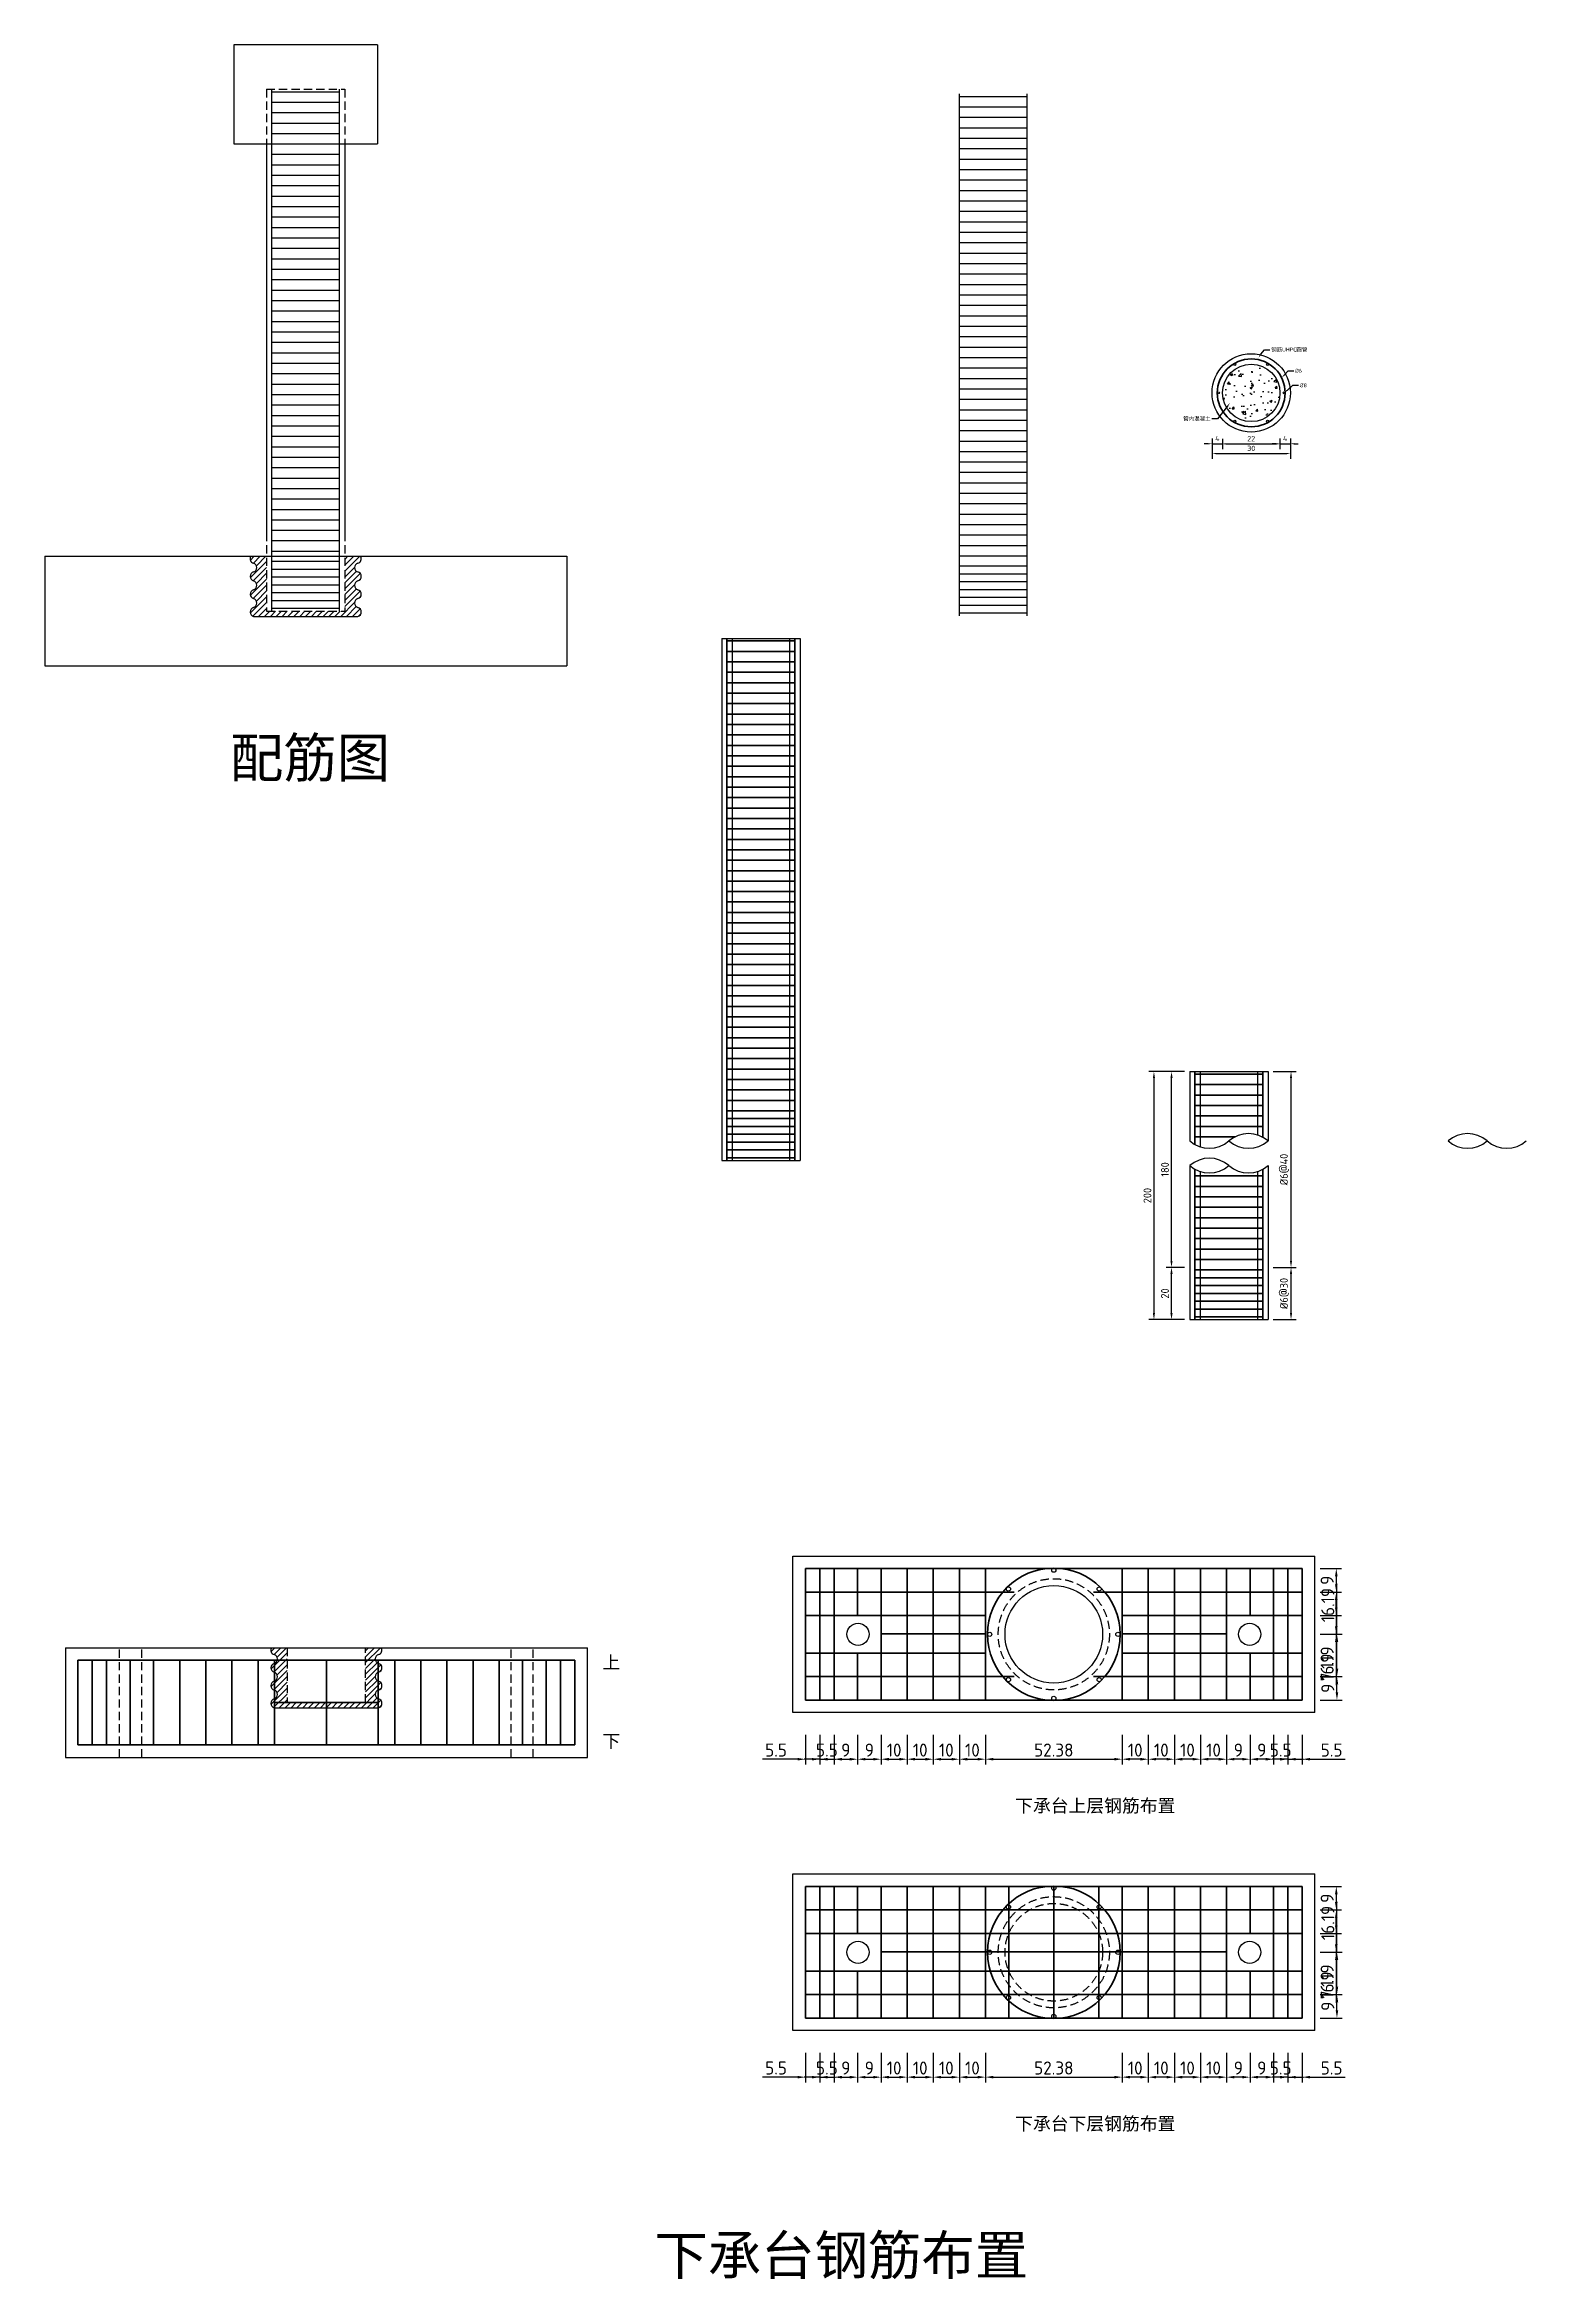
# Model space of a CAD drawing. Header units: millimetres. Extents: x 2537 to 35994, y -14212 to 3650.
# Drawn here: x 2537 to 8213, y -5926 to 2635 of the extents above; entities that cross this region are included whole.
import ezdxf
from ezdxf import colors
from ezdxf.entities.mleader import LeaderData, LeaderLine
from ezdxf.math import Vec2, Vec3

# ---------------------------------------------------------------- set-up
doc = ezdxf.new("R2010")
doc.units = ezdxf.units.MM
doc.linetypes.add('HIDDEN', pattern=[9.525, 6.35, -3.175])
doc.styles.get("Standard").update_dxf_attribs({"font": 'tssdeng.shx'})
doc.dimstyles.new('ISO-25', dxfattribs={"dimtxt": 50, "dimasz": 30, "dimexe": 20, "dimexo": 20, "dimgap": 10, "dimtad": 1, "dimlfac": 0.1, "dimdsep": 46, "dimtxsty": 'Standard', "dimcen": 30, "dimadec": 0, "dimazin": 0, "dimtfac": 1, "dimtmove": 0, "dimatfit": 3, "dimfxl": 0, "dimarcsym": 0})

msp = doc.modelspace()

# ---------------------------------------------------------------- texts
at = {"attachment_point": 1}
for s, width, insert, char_height in [('{\\fSimSun|b0|i0|c134|p2;配筋图}', 1161.55419, (3246.131, -21.905), 150), ('{\\fSimSun|b0|i0|c134|p2;上}', 295.91281, (4673.506, -3537.366), 50), ('{\\fSimSun|b0|i0|c134|p2;下}', 295.91281, (4673.506, -3839.374), 50), ('{\\fSimSun|b0|i0|c134|p2;下承台上层钢筋布置}', 659.76718, (6254.667, -4086.535), 50), ('{\\fSimSun|b0|i0|c134|p2;下承台下层钢筋布置}', 659.76718, (6254.667, -5304.53), 50), ('{\\fSimSun|b0|i0|c134|p2;下承台钢筋布置}', 2313.62848, (4872.537, -5758.525), 150)]:
    msp.add_mtext_dynamic_manual_height_columns(s, width=width, gutter_width=12.5, heights=[0], dxfattribs=dict(at, insert=insert, char_height=char_height))

# ---------------------------------------------------------------- blocks, each defined once
blk = doc.blocks.new('*U1')
blk.add_circle((0, 0), 4)
blk = doc.blocks.new('*U2')
at = {"color": 0, "linetype": 'ByBlock', "lineweight": -2, "transparency": 16777216}
for p, rotation in [((3630.2, 1921.2), 119.9999999999999), ((3756.2, 1921.2), 59.99999999999997), ((3567.2, 1812.1), 180), ((3630.2, 1703), 239.9999999999999), ((3756.2, 1703), 299.9999999999998)]:
    blk.add_blockref('*U1', p, dxfattribs=dict(at, rotation=rotation))
blk.add_blockref('*U1', (3819.2, 1812.1), dxfattribs=at)
blk = doc.blocks.new('*D29')
at = {"color": 0, "lineweight": -2, "transparency": 16777216}
for p, q in [((6903.6, -1299.3), (6766.4, -1299.3)), ((6786.4, -1324.3), (6786.4, -2224.3)), ((6903.6, -2249.3), (6766.4, -2249.3))]:
    blk.add_line(p, q, dxfattribs=at)
at = {"color": 0, "transparency": 16777216}
for points in [[(6782.2, -1324.3), (6790.5, -1324.3), (6786.4, -1299.3)], [(6782.2, -2224.3), (6790.5, -2224.3), (6786.4, -2249.3)]]:
    blk.add_solid(points, dxfattribs=at)
at = {"layer": 'Defpoints', "color": 0, "transparency": 16777216}
for p in [(6923.6, -1299.3), (6786.4, -2249.3), (6923.6, -2249.3)]:
    blk.add_point(p, dxfattribs=at)
at = {"color": 0, "transparency": 16777216, "insert": (6761.4, -1774.3), "char_height": 30, "attachment_point": 5, "rotation": 90}
blk.add_mtext('200', dxfattribs=at)
blk = doc.blocks.new('*D30')
at = {"color": 0, "lineweight": -2, "transparency": 16777216}
for p, q in [((6903.6, -2049.3), (6833.7, -2049.3)), ((6853.7, -2224.3), (6853.7, -2074.3)), ((6903.6, -2249.3), (6833.7, -2249.3))]:
    blk.add_line(p, q, dxfattribs=at)
at = {"color": 0, "transparency": 16777216}
for points in [[(6849.5, -2074.3), (6857.9, -2074.3), (6853.7, -2049.3)], [(6849.5, -2224.3), (6857.9, -2224.3), (6853.7, -2249.3)]]:
    blk.add_solid(points, dxfattribs=at)
at = {"layer": 'Defpoints', "color": 0, "transparency": 16777216}
for p in [(6853.7, -2049.3), (6923.6, -2049.3), (6923.6, -2249.3)]:
    blk.add_point(p, dxfattribs=at)
at = {"color": 0, "transparency": 16777216, "insert": (6828.7, -2149.3), "char_height": 30, "attachment_point": 5, "rotation": 90}
blk.add_mtext('20', dxfattribs=at)
blk = doc.blocks.new('*D31')
at = {"color": 0, "lineweight": -2, "transparency": 16777216}
for p, q in [((6903.6, -1299.3), (6833.7, -1299.3)), ((6853.7, -2024.3), (6853.7, -1324.3)), ((6903.6, -2049.3), (6833.7, -2049.3))]:
    blk.add_line(p, q, dxfattribs=at)
at = {"color": 0, "transparency": 16777216}
for points in [[(6849.5, -1324.3), (6857.9, -1324.3), (6853.7, -1299.3)], [(6849.5, -2024.3), (6857.9, -2024.3), (6853.7, -2049.3)]]:
    blk.add_solid(points, dxfattribs=at)
at = {"layer": 'Defpoints', "color": 0, "transparency": 16777216}
for p in [(6853.7, -1299.3), (6923.6, -1299.3), (6923.6, -2049.3)]:
    blk.add_point(p, dxfattribs=at)
at = {"color": 0, "transparency": 16777216, "insert": (6828.7, -1674.3), "char_height": 30, "attachment_point": 5, "rotation": 90}
blk.add_mtext('180', dxfattribs=at)
blk = doc.blocks.new('*D32')
at = {"color": 0, "lineweight": -2, "transparency": 16777216}
for p, q in [((7243.6, -2049.3), (7331.6, -2049.3)), ((7311.6, -2224.3), (7311.6, -2074.3)), ((7243.6, -2249.3), (7331.6, -2249.3))]:
    blk.add_line(p, q, dxfattribs=at)
at = {"color": 0, "transparency": 16777216}
for points in [[(7307.4, -2074.3), (7315.7, -2074.3), (7311.6, -2049.3)], [(7307.4, -2224.3), (7315.7, -2224.3), (7311.6, -2249.3)]]:
    blk.add_solid(points, dxfattribs=at)
at = {"layer": 'Defpoints', "color": 0, "transparency": 16777216}
for p in [(7223.6, -2049.3), (7311.6, -2049.3), (7223.6, -2249.3)]:
    blk.add_point(p, dxfattribs=at)
at = {"color": 0, "transparency": 16777216, "insert": (7286.6, -2149.3), "char_height": 30, "attachment_point": 5, "rotation": 90}
blk.add_mtext('%%C6@30', dxfattribs=at)
blk = doc.blocks.new('*D33')
at = {"color": 0, "lineweight": -2, "transparency": 16777216}
for p, q in [((7243.6, -1299.3), (7331.6, -1299.3)), ((7311.6, -2024.3), (7311.6, -1324.3)), ((7243.6, -2049.3), (7331.6, -2049.3))]:
    blk.add_line(p, q, dxfattribs=at)
at = {"color": 0, "transparency": 16777216}
for points in [[(7307.4, -1324.3), (7315.7, -1324.3), (7311.6, -1299.3)], [(7307.4, -2024.3), (7315.7, -2024.3), (7311.6, -2049.3)]]:
    blk.add_solid(points, dxfattribs=at)
at = {"layer": 'Defpoints', "color": 0, "transparency": 16777216}
for p in [(7223.6, -1299.3), (7311.6, -1299.3), (7223.6, -2049.3)]:
    blk.add_point(p, dxfattribs=at)
at = {"color": 0, "transparency": 16777216, "insert": (7286.6, -1674.3), "char_height": 30, "attachment_point": 5, "rotation": 90}
blk.add_mtext('%%C6@40', dxfattribs=at)
blk = doc.blocks.new('*D34')
at = {"color": 0, "lineweight": -2, "transparency": 16777216}
for p, q in [((7009.1, 1125.7), (7009.1, 1048.2)), ((7309.1, 1125.7), (7309.1, 1048.2)), ((7024.1, 1068.2), (7294.1, 1068.2))]:
    blk.add_line(p, q, dxfattribs=at)
at = {"color": 0, "transparency": 16777216}
for points in [[(7024.1, 1070.7), (7024.1, 1065.7), (7009.1, 1068.2)], [(7294.1, 1070.7), (7294.1, 1065.7), (7309.1, 1068.2)]]:
    blk.add_solid(points, dxfattribs=at)
at = {"layer": 'Defpoints', "color": 0, "transparency": 16777216}
for p in [(7009.1, 1145.7), (7309.1, 1145.7), (7309.1, 1068.2)]:
    blk.add_point(p, dxfattribs=at)
at = {"color": 0, "transparency": 16777216, "insert": (7159.1, 1088.2), "char_height": 20, "attachment_point": 5}
blk.add_mtext('30', dxfattribs=at)
blk = doc.blocks.new('*D35')
at = {"color": 0, "lineweight": -2, "transparency": 16777216}
for p, q in [((7009.1, 1125.7), (7009.1, 1085.7)), ((7049.1, 1125.1), (7049.1, 1085.7)), ((6994.1, 1105.7), (6979.1, 1105.7)), ((7009.1, 1105.7), (7049.1, 1105.7)), ((7064.1, 1105.7), (7079.1, 1105.7))]:
    blk.add_line(p, q, dxfattribs=at)
at = {"color": 0, "transparency": 16777216}
for points in [[(6994.1, 1108.2), (6994.1, 1103.2), (7009.1, 1105.7)], [(7064.1, 1108.2), (7064.1, 1103.2), (7049.1, 1105.7)]]:
    blk.add_solid(points, dxfattribs=at)
at = {"layer": 'Defpoints', "color": 0, "transparency": 16777216}
for p in [(7009.1, 1145.7), (7049.1, 1145.1), (7049.1, 1105.7)]:
    blk.add_point(p, dxfattribs=at)
at = {"color": 0, "transparency": 16777216, "insert": (7029.1, 1125.7), "char_height": 20, "attachment_point": 5}
blk.add_mtext('4', dxfattribs=at)
blk = doc.blocks.new('*D36')
at = {"color": 0, "lineweight": -2, "transparency": 16777216}
for p, q in [((7049.1, 1125.1), (7049.1, 1085.1)), ((7269.1, 1125.1), (7269.1, 1085.1)), ((7064.1, 1105.1), (7254.1, 1105.1))]:
    blk.add_line(p, q, dxfattribs=at)
at = {"color": 0, "transparency": 16777216}
for points in [[(7064.1, 1107.6), (7064.1, 1102.6), (7049.1, 1105.1)], [(7254.1, 1107.6), (7254.1, 1102.6), (7269.1, 1105.1)]]:
    blk.add_solid(points, dxfattribs=at)
at = {"layer": 'Defpoints', "color": 0, "transparency": 16777216}
for p in [(7049.1, 1145.1), (7269.1, 1145.1), (7269.1, 1105.1)]:
    blk.add_point(p, dxfattribs=at)
at = {"color": 0, "transparency": 16777216, "insert": (7159.1, 1125.1), "char_height": 20, "attachment_point": 5}
blk.add_mtext('22', dxfattribs=at)
blk = doc.blocks.new('*D37')
at = {"color": 0, "lineweight": -2, "transparency": 16777216}
for p, q in [((7269.1, 1125.7), (7269.1, 1085.7)), ((7309.1, 1125.1), (7309.1, 1085.7)), ((7254.1, 1105.7), (7239.1, 1105.7)), ((7269.1, 1105.7), (7309.1, 1105.7)), ((7324.1, 1105.7), (7339.1, 1105.7))]:
    blk.add_line(p, q, dxfattribs=at)
at = {"color": 0, "transparency": 16777216}
for points in [[(7254.1, 1108.2), (7254.1, 1103.2), (7269.1, 1105.7)], [(7324.1, 1108.2), (7324.1, 1103.2), (7309.1, 1105.7)]]:
    blk.add_solid(points, dxfattribs=at)
at = {"layer": 'Defpoints', "color": 0, "transparency": 16777216}
for p in [(7269.1, 1145.7), (7309.1, 1145.1), (7309.1, 1105.7)]:
    blk.add_point(p, dxfattribs=at)
at = {"color": 0, "transparency": 16777216, "insert": (7289.1, 1125.7), "char_height": 20, "attachment_point": 5}
blk.add_mtext('4', dxfattribs=at)
blk = doc.blocks.new('*U52')
blk.add_circle((0, 0), 8.1)
blk = doc.blocks.new('*U53')
at = {"color": 0, "linetype": 'ByBlock', "lineweight": -2, "transparency": 16777216}
for p, rotation in [((20967.9, -2311), 314.9999999999999), ((21141.6, -2239), 270), ((21315.4, -2311), 225.0000000000001), ((21387.3, -2484.7), 180), ((20967.9, -2658.4), 45.00000000000001), ((21315.4, -2658.4), 135), ((21141.6, -2730.4), 90.00000000000001)]:
    blk.add_blockref('*U52', p, dxfattribs=dict(at, rotation=rotation))
blk.add_blockref('*U52', (20895.9, -2484.7), dxfattribs=at)
blk = doc.blocks.new('*D54')
at = {"color": 0, "lineweight": -2, "transparency": 16777216}
for p, q in [((5450.9, -5058.4), (5450.9, -5171.5)), ((5505.9, -5058.4), (5505.9, -5171.5)), ((5420.9, -5151.5), (5286.3, -5151.5)), ((5505.9, -5151.5), (5450.9, -5151.5)), ((5535.9, -5151.5), (5565.9, -5151.5))]:
    blk.add_line(p, q, dxfattribs=at)
at = {"color": 0, "transparency": 16777216}
for points in [[(5420.9, -5146.5), (5420.9, -5156.5), (5450.9, -5151.5)], [(5535.9, -5146.5), (5535.9, -5156.5), (5505.9, -5151.5)]]:
    blk.add_solid(points, dxfattribs=at)
at = {"layer": 'Defpoints', "color": 0, "transparency": 16777216}
for p in [(5450.9, -5038.4), (5505.9, -5038.4), (5505.9, -5151.5)]:
    blk.add_point(p, dxfattribs=at)
at = {"color": 0, "transparency": 16777216, "insert": (5338.6, -5116.5), "char_height": 50, "attachment_point": 5}
blk.add_mtext('5.5', dxfattribs=at)
blk = doc.blocks.new('*D55')
at = {"color": 0, "lineweight": -2, "transparency": 16777216}
for p, q in [((5505.9, -5058.4), (5505.9, -5171.5)), ((5560.9, -5058.4), (5560.9, -5171.5)), ((5475.9, -5151.5), (5445.9, -5151.5)), ((5505.9, -5151.5), (5560.9, -5151.5)), ((5590.9, -5151.5), (5620.9, -5151.5))]:
    blk.add_line(p, q, dxfattribs=at)
at = {"color": 0, "transparency": 16777216}
for points in [[(5475.9, -5146.5), (5475.9, -5156.5), (5505.9, -5151.5)], [(5590.9, -5146.5), (5590.9, -5156.5), (5560.9, -5151.5)]]:
    blk.add_solid(points, dxfattribs=at)
at = {"layer": 'Defpoints', "color": 0, "transparency": 16777216}
for p in [(5505.9, -5038.4), (5560.9, -5038.4), (5560.9, -5151.5)]:
    blk.add_point(p, dxfattribs=at)
at = {"color": 0, "transparency": 16777216, "insert": (5533.4, -5116.5), "char_height": 50, "attachment_point": 5}
blk.add_mtext('5.5', dxfattribs=at)
blk = doc.blocks.new('*D56')
at = {"color": 0, "lineweight": -2, "transparency": 16777216}
for p, q in [((5560.9, -5058.4), (5560.9, -5171.5)), ((5650.9, -5058.4), (5650.9, -5171.5)), ((5590.9, -5151.5), (5620.9, -5151.5))]:
    blk.add_line(p, q, dxfattribs=at)
at = {"color": 0, "transparency": 16777216}
for points in [[(5590.9, -5146.5), (5590.9, -5156.5), (5560.9, -5151.5)], [(5620.9, -5146.5), (5620.9, -5156.5), (5650.9, -5151.5)]]:
    blk.add_solid(points, dxfattribs=at)
at = {"layer": 'Defpoints', "color": 0, "transparency": 16777216}
for p in [(5560.9, -5038.4), (5650.9, -5038.4), (5650.9, -5151.5)]:
    blk.add_point(p, dxfattribs=at)
at = {"color": 0, "transparency": 16777216, "insert": (5605.9, -5116.5), "char_height": 50, "attachment_point": 5}
blk.add_mtext('9', dxfattribs=at)
blk = doc.blocks.new('*D57')
at = {"color": 0, "lineweight": -2, "transparency": 16777216}
for p, q in [((5650.9, -5058.4), (5650.9, -5171.5)), ((5740.9, -5058.4), (5740.9, -5171.5)), ((5680.9, -5151.5), (5710.9, -5151.5))]:
    blk.add_line(p, q, dxfattribs=at)
at = {"color": 0, "transparency": 16777216}
for points in [[(5680.9, -5146.5), (5680.9, -5156.5), (5650.9, -5151.5)], [(5710.9, -5146.5), (5710.9, -5156.5), (5740.9, -5151.5)]]:
    blk.add_solid(points, dxfattribs=at)
at = {"layer": 'Defpoints', "color": 0, "transparency": 16777216}
for p in [(5650.9, -5038.4), (5740.9, -5038.4), (5740.9, -5151.5)]:
    blk.add_point(p, dxfattribs=at)
at = {"color": 0, "transparency": 16777216, "insert": (5695.9, -5116.5), "char_height": 50, "attachment_point": 5}
blk.add_mtext('9', dxfattribs=at)
blk = doc.blocks.new('*D58')
at = {"color": 0, "lineweight": -2, "transparency": 16777216}
for p, q in [((5740.9, -5058.4), (5740.9, -5171.5)), ((5840.9, -5058.4), (5840.9, -5171.5)), ((5770.9, -5151.5), (5810.9, -5151.5))]:
    blk.add_line(p, q, dxfattribs=at)
at = {"color": 0, "transparency": 16777216}
for points in [[(5770.9, -5146.5), (5770.9, -5156.5), (5740.9, -5151.5)], [(5810.9, -5146.5), (5810.9, -5156.5), (5840.9, -5151.5)]]:
    blk.add_solid(points, dxfattribs=at)
at = {"layer": 'Defpoints', "color": 0, "transparency": 16777216}
for p in [(5740.9, -5038.4), (5840.9, -5038.4), (5840.9, -5151.5)]:
    blk.add_point(p, dxfattribs=at)
at = {"color": 0, "transparency": 16777216, "insert": (5790.9, -5116.5), "char_height": 50, "attachment_point": 5}
blk.add_mtext('10', dxfattribs=at)
blk = doc.blocks.new('*D59')
at = {"color": 0, "lineweight": -2, "transparency": 16777216}
for p, q in [((5840.9, -5058.4), (5840.9, -5171.5)), ((5940.9, -5058.4), (5940.9, -5171.5)), ((5870.9, -5151.5), (5910.9, -5151.5))]:
    blk.add_line(p, q, dxfattribs=at)
at = {"color": 0, "transparency": 16777216}
for points in [[(5870.9, -5146.5), (5870.9, -5156.5), (5840.9, -5151.5)], [(5910.9, -5146.5), (5910.9, -5156.5), (5940.9, -5151.5)]]:
    blk.add_solid(points, dxfattribs=at)
at = {"layer": 'Defpoints', "color": 0, "transparency": 16777216}
for p in [(5840.9, -5038.4), (5940.9, -5038.4), (5940.9, -5151.5)]:
    blk.add_point(p, dxfattribs=at)
at = {"color": 0, "transparency": 16777216, "insert": (5890.9, -5116.5), "char_height": 50, "attachment_point": 5}
blk.add_mtext('10', dxfattribs=at)
blk = doc.blocks.new('*D60')
at = {"color": 0, "lineweight": -2, "transparency": 16777216}
for p, q in [((5940.9, -5058.4), (5940.9, -5171.5)), ((6040.9, -5058.4), (6040.9, -5171.5)), ((5970.9, -5151.5), (6010.9, -5151.5))]:
    blk.add_line(p, q, dxfattribs=at)
at = {"color": 0, "transparency": 16777216}
for points in [[(5970.9, -5146.5), (5970.9, -5156.5), (5940.9, -5151.5)], [(6010.9, -5146.5), (6010.9, -5156.5), (6040.9, -5151.5)]]:
    blk.add_solid(points, dxfattribs=at)
at = {"layer": 'Defpoints', "color": 0, "transparency": 16777216}
for p in [(5940.9, -5038.4), (6040.9, -5038.4), (6040.9, -5151.5)]:
    blk.add_point(p, dxfattribs=at)
at = {"color": 0, "transparency": 16777216, "insert": (5990.9, -5116.5), "char_height": 50, "attachment_point": 5}
blk.add_mtext('10', dxfattribs=at)
blk = doc.blocks.new('*D61')
at = {"color": 0, "lineweight": -2, "transparency": 16777216}
for p, q in [((6040.9, -5058.4), (6040.9, -5171.5)), ((6140.9, -5058.4), (6140.9, -5171.5)), ((6070.9, -5151.5), (6110.9, -5151.5))]:
    blk.add_line(p, q, dxfattribs=at)
at = {"color": 0, "transparency": 16777216}
for points in [[(6070.9, -5146.5), (6070.9, -5156.5), (6040.9, -5151.5)], [(6110.9, -5146.5), (6110.9, -5156.5), (6140.9, -5151.5)]]:
    blk.add_solid(points, dxfattribs=at)
at = {"layer": 'Defpoints', "color": 0, "transparency": 16777216}
for p in [(6040.9, -5038.4), (6140.9, -5038.4), (6140.9, -5151.5)]:
    blk.add_point(p, dxfattribs=at)
at = {"color": 0, "transparency": 16777216, "insert": (6090.9, -5116.5), "char_height": 50, "attachment_point": 5}
blk.add_mtext('10', dxfattribs=at)
blk = doc.blocks.new('*D62')
at = {"color": 0, "lineweight": -2, "transparency": 16777216}
for p, q in [((6140.9, -5058.4), (6140.9, -5171.5)), ((6664.7, -5058.4), (6664.7, -5171.5)), ((6170.9, -5151.5), (6634.7, -5151.5))]:
    blk.add_line(p, q, dxfattribs=at)
at = {"color": 0, "transparency": 16777216}
for points in [[(6170.9, -5146.5), (6170.9, -5156.5), (6140.9, -5151.5)], [(6634.7, -5146.5), (6634.7, -5156.5), (6664.7, -5151.5)]]:
    blk.add_solid(points, dxfattribs=at)
at = {"layer": 'Defpoints', "color": 0, "transparency": 16777216}
for p in [(6140.9, -5038.4), (6664.7, -5038.4), (6664.7, -5151.5)]:
    blk.add_point(p, dxfattribs=at)
at = {"color": 0, "transparency": 16777216, "insert": (6402.8, -5116.5), "char_height": 50, "attachment_point": 5}
blk.add_mtext('52.38', dxfattribs=at)
blk = doc.blocks.new('*D68')
at = {"color": 0, "lineweight": -2, "transparency": 16777216}
for p, q in [((7299.7, -5058.4), (7299.7, -5171.5)), ((7354.7, -5058.4), (7354.7, -5171.5)), ((7269.7, -5151.5), (7239.7, -5151.5)), ((7299.7, -5151.5), (7354.7, -5151.5)), ((7384.7, -5151.5), (7519.3, -5151.5))]:
    blk.add_line(p, q, dxfattribs=at)
at = {"color": 0, "transparency": 16777216}
for points in [[(7269.7, -5146.5), (7269.7, -5156.5), (7299.7, -5151.5)], [(7384.7, -5146.5), (7384.7, -5156.5), (7354.7, -5151.5)]]:
    blk.add_solid(points, dxfattribs=at)
at = {"layer": 'Defpoints', "color": 0, "transparency": 16777216}
for p in [(7299.7, -5038.4), (7354.7, -5038.4), (7299.7, -5151.5)]:
    blk.add_point(p, dxfattribs=at)
at = {"color": 0, "transparency": 16777216, "insert": (7467, -5116.5), "char_height": 50, "attachment_point": 5}
blk.add_mtext('5.5', dxfattribs=at)
blk = doc.blocks.new('*D69')
at = {"color": 0, "lineweight": -2, "transparency": 16777216}
for p, q in [((7244.7, -5058.4), (7244.7, -5171.5)), ((7299.7, -5058.4), (7299.7, -5171.5)), ((7214.7, -5151.5), (7184.7, -5151.5)), ((7299.7, -5151.5), (7244.7, -5151.5)), ((7329.7, -5151.5), (7359.7, -5151.5))]:
    blk.add_line(p, q, dxfattribs=at)
at = {"color": 0, "transparency": 16777216}
for points in [[(7214.7, -5146.5), (7214.7, -5156.5), (7244.7, -5151.5)], [(7329.7, -5146.5), (7329.7, -5156.5), (7299.7, -5151.5)]]:
    blk.add_solid(points, dxfattribs=at)
at = {"layer": 'Defpoints', "color": 0, "transparency": 16777216}
for p in [(7244.7, -5038.4), (7299.7, -5038.4), (7244.7, -5151.5)]:
    blk.add_point(p, dxfattribs=at)
at = {"color": 0, "transparency": 16777216, "insert": (7272.2, -5116.5), "char_height": 50, "attachment_point": 5}
blk.add_mtext('5.5', dxfattribs=at)
blk = doc.blocks.new('*D70')
at = {"color": 0, "lineweight": -2, "transparency": 16777216}
for p, q in [((7154.7, -5058.4), (7154.7, -5171.5)), ((7244.7, -5058.4), (7244.7, -5171.5)), ((7214.7, -5151.5), (7184.7, -5151.5))]:
    blk.add_line(p, q, dxfattribs=at)
at = {"color": 0, "transparency": 16777216}
for points in [[(7184.7, -5146.5), (7184.7, -5156.5), (7154.7, -5151.5)], [(7214.7, -5146.5), (7214.7, -5156.5), (7244.7, -5151.5)]]:
    blk.add_solid(points, dxfattribs=at)
at = {"layer": 'Defpoints', "color": 0, "transparency": 16777216}
for p in [(7154.7, -5038.4), (7244.7, -5038.4), (7154.7, -5151.5)]:
    blk.add_point(p, dxfattribs=at)
at = {"color": 0, "transparency": 16777216, "insert": (7199.7, -5116.5), "char_height": 50, "attachment_point": 5}
blk.add_mtext('9', dxfattribs=at)
blk = doc.blocks.new('*D63')
at = {"color": 0, "lineweight": -2, "transparency": 16777216}
for p, q in [((7064.7, -5058.4), (7064.7, -5171.5)), ((7154.7, -5058.4), (7154.7, -5171.5)), ((7124.7, -5151.5), (7094.7, -5151.5))]:
    blk.add_line(p, q, dxfattribs=at)
at = {"color": 0, "transparency": 16777216}
for points in [[(7094.7, -5146.5), (7094.7, -5156.5), (7064.7, -5151.5)], [(7124.7, -5146.5), (7124.7, -5156.5), (7154.7, -5151.5)]]:
    blk.add_solid(points, dxfattribs=at)
at = {"layer": 'Defpoints', "color": 0, "transparency": 16777216}
for p in [(7064.7, -5038.4), (7154.7, -5038.4), (7064.7, -5151.5)]:
    blk.add_point(p, dxfattribs=at)
at = {"color": 0, "transparency": 16777216, "insert": (7109.7, -5116.5), "char_height": 50, "attachment_point": 5}
blk.add_mtext('9', dxfattribs=at)
blk = doc.blocks.new('*D64')
at = {"color": 0, "lineweight": -2, "transparency": 16777216}
for p, q in [((6964.7, -5058.4), (6964.7, -5171.5)), ((7064.7, -5058.4), (7064.7, -5171.5)), ((7034.7, -5151.5), (6994.7, -5151.5))]:
    blk.add_line(p, q, dxfattribs=at)
at = {"color": 0, "transparency": 16777216}
for points in [[(6994.7, -5146.5), (6994.7, -5156.5), (6964.7, -5151.5)], [(7034.7, -5146.5), (7034.7, -5156.5), (7064.7, -5151.5)]]:
    blk.add_solid(points, dxfattribs=at)
at = {"layer": 'Defpoints', "color": 0, "transparency": 16777216}
for p in [(6964.7, -5038.4), (7064.7, -5038.4), (6964.7, -5151.5)]:
    blk.add_point(p, dxfattribs=at)
at = {"color": 0, "transparency": 16777216, "insert": (7014.7, -5116.5), "char_height": 50, "attachment_point": 5}
blk.add_mtext('10', dxfattribs=at)
blk = doc.blocks.new('*D65')
at = {"color": 0, "lineweight": -2, "transparency": 16777216}
for p, q in [((6864.7, -5058.4), (6864.7, -5171.5)), ((6964.7, -5058.4), (6964.7, -5171.5)), ((6934.7, -5151.5), (6894.7, -5151.5))]:
    blk.add_line(p, q, dxfattribs=at)
at = {"color": 0, "transparency": 16777216}
for points in [[(6894.7, -5146.5), (6894.7, -5156.5), (6864.7, -5151.5)], [(6934.7, -5146.5), (6934.7, -5156.5), (6964.7, -5151.5)]]:
    blk.add_solid(points, dxfattribs=at)
at = {"layer": 'Defpoints', "color": 0, "transparency": 16777216}
for p in [(6864.7, -5038.4), (6964.7, -5038.4), (6864.7, -5151.5)]:
    blk.add_point(p, dxfattribs=at)
at = {"color": 0, "transparency": 16777216, "insert": (6914.7, -5116.5), "char_height": 50, "attachment_point": 5}
blk.add_mtext('10', dxfattribs=at)
blk = doc.blocks.new('*D66')
at = {"color": 0, "lineweight": -2, "transparency": 16777216}
for p, q in [((6764.7, -5058.4), (6764.7, -5171.5)), ((6864.7, -5058.4), (6864.7, -5171.5)), ((6834.7, -5151.5), (6794.7, -5151.5))]:
    blk.add_line(p, q, dxfattribs=at)
at = {"color": 0, "transparency": 16777216}
for points in [[(6794.7, -5146.5), (6794.7, -5156.5), (6764.7, -5151.5)], [(6834.7, -5146.5), (6834.7, -5156.5), (6864.7, -5151.5)]]:
    blk.add_solid(points, dxfattribs=at)
at = {"layer": 'Defpoints', "color": 0, "transparency": 16777216}
for p in [(6764.7, -5038.4), (6864.7, -5038.4), (6764.7, -5151.5)]:
    blk.add_point(p, dxfattribs=at)
at = {"color": 0, "transparency": 16777216, "insert": (6814.7, -5116.5), "char_height": 50, "attachment_point": 5}
blk.add_mtext('10', dxfattribs=at)
blk = doc.blocks.new('*D67')
at = {"color": 0, "lineweight": -2, "transparency": 16777216}
for p, q in [((6664.7, -5058.4), (6664.7, -5171.5)), ((6764.7, -5058.4), (6764.7, -5171.5)), ((6734.7, -5151.5), (6694.7, -5151.5))]:
    blk.add_line(p, q, dxfattribs=at)
at = {"color": 0, "transparency": 16777216}
for points in [[(6694.7, -5146.5), (6694.7, -5156.5), (6664.7, -5151.5)], [(6734.7, -5146.5), (6734.7, -5156.5), (6764.7, -5151.5)]]:
    blk.add_solid(points, dxfattribs=at)
at = {"layer": 'Defpoints', "color": 0, "transparency": 16777216}
for p in [(6664.7, -5038.4), (6764.7, -5038.4), (6664.7, -5151.5)]:
    blk.add_point(p, dxfattribs=at)
at = {"color": 0, "transparency": 16777216, "insert": (6714.7, -5116.5), "char_height": 50, "attachment_point": 5}
blk.add_mtext('10', dxfattribs=at)
blk = doc.blocks.new('*D71')
at = {"color": 0, "lineweight": -2, "transparency": 16777216}
for p, q in [((7422.8, -4834.9), (7507.5, -4834.9)), ((7487.5, -4894.9), (7487.5, -4864.9)), ((7422.8, -4924.9), (7507.5, -4924.9))]:
    blk.add_line(p, q, dxfattribs=at)
at = {"color": 0, "transparency": 16777216}
for points in [[(7482.5, -4864.9), (7492.5, -4864.9), (7487.5, -4834.9)], [(7482.5, -4894.9), (7492.5, -4894.9), (7487.5, -4924.9)]]:
    blk.add_solid(points, dxfattribs=at)
at = {"layer": 'Defpoints', "color": 0, "transparency": 16777216}
for p in [(7402.8, -4834.9), (7487.5, -4834.9), (7402.8, -4924.9)]:
    blk.add_point(p, dxfattribs=at)
at = {"color": 0, "transparency": 16777216, "insert": (7452.5, -4879.9), "char_height": 50, "attachment_point": 5, "rotation": 90}
blk.add_mtext('9', dxfattribs=at)
blk = doc.blocks.new('*D72')
at = {"color": 0, "lineweight": -2, "transparency": 16777216}
for p, q in [((7487.5, -4673), (7487.5, -4478.8)), ((7422.8, -4673), (7507.5, -4673)), ((7487.5, -4804.9), (7487.5, -4703)), ((7422.8, -4834.9), (7507.5, -4834.9))]:
    blk.add_line(p, q, dxfattribs=at)
at = {"color": 0, "transparency": 16777216}
for points in [[(7482.5, -4703), (7492.5, -4703), (7487.5, -4673)], [(7482.5, -4804.9), (7492.5, -4804.9), (7487.5, -4834.9)]]:
    blk.add_solid(points, dxfattribs=at)
at = {"layer": 'Defpoints', "color": 0, "transparency": 16777216}
for p in [(7402.8, -4673), (7487.5, -4673), (7402.8, -4834.9)]:
    blk.add_point(p, dxfattribs=at)
at = {"color": 0, "transparency": 16777216, "insert": (7452.5, -4560.9), "char_height": 50, "attachment_point": 5, "rotation": 90}
blk.add_mtext('16.19', dxfattribs=at)
blk = doc.blocks.new('*D73')
at = {"color": 0, "lineweight": -2, "transparency": 16777216}
for p, q in [((7422.8, -4421.1), (7505, -4421.1)), ((7485, -4451.1), (7485, -4481.1)), ((7422.8, -4511.1), (7505, -4511.1))]:
    blk.add_line(p, q, dxfattribs=at)
at = {"color": 0, "transparency": 16777216}
for points in [[(7480, -4451.1), (7490, -4451.1), (7485, -4421.1)], [(7480, -4481.1), (7490, -4481.1), (7485, -4511.1)]]:
    blk.add_solid(points, dxfattribs=at)
at = {"layer": 'Defpoints', "color": 0, "transparency": 16777216}
for p in [(7402.8, -4421.1), (7402.8, -4511.1), (7485, -4511.1)]:
    blk.add_point(p, dxfattribs=at)
at = {"color": 0, "transparency": 16777216, "insert": (7450, -4466.1), "char_height": 50, "attachment_point": 5, "rotation": 90}
blk.add_mtext('9', dxfattribs=at)
blk = doc.blocks.new('*D74')
at = {"color": 0, "lineweight": -2, "transparency": 16777216}
for p, q in [((7422.8, -4511.1), (7505, -4511.1)), ((7485, -4541.1), (7485, -4643)), ((7422.8, -4673), (7505, -4673)), ((7485, -4673), (7485, -4867.3))]:
    blk.add_line(p, q, dxfattribs=at)
at = {"color": 0, "transparency": 16777216}
for points in [[(7480, -4541.1), (7490, -4541.1), (7485, -4511.1)], [(7480, -4643), (7490, -4643), (7485, -4673)]]:
    blk.add_solid(points, dxfattribs=at)
at = {"layer": 'Defpoints', "color": 0, "transparency": 16777216}
for p in [(7402.8, -4511.1), (7402.8, -4673), (7485, -4673)]:
    blk.add_point(p, dxfattribs=at)
at = {"color": 0, "transparency": 16777216, "insert": (7450, -4785.1), "char_height": 50, "attachment_point": 5, "rotation": 90}
blk.add_mtext('16.19', dxfattribs=at)
blk = doc.blocks.new('*D75')
at = {"color": 0, "lineweight": -2, "transparency": 16777216}
for p, q in [((7422.8, -4601.1), (7505, -4601.1)), ((7485, -4571.1), (7485, -4541.1)), ((7485, -4601.1), (7485, -4673)), ((7422.8, -4673), (7505, -4673)), ((7485, -4703), (7485, -4866.5))]:
    blk.add_line(p, q, dxfattribs=at)
at = {"color": 0, "transparency": 16777216}
for points in [[(7480, -4571.1), (7490, -4571.1), (7485, -4601.1)], [(7480, -4703), (7490, -4703), (7485, -4673)]]:
    blk.add_solid(points, dxfattribs=at)
at = {"layer": 'Defpoints', "color": 0, "transparency": 16777216}
for p in [(7402.8, -4601.1), (7402.8, -4673), (7485, -4673)]:
    blk.add_point(p, dxfattribs=at)
at = {"color": 0, "transparency": 16777216, "insert": (7450, -4799.8), "char_height": 50, "attachment_point": 5, "rotation": 90}
blk.add_mtext('7.19', dxfattribs=at)
blk = doc.blocks.new('*U76')
blk.add_circle((0, 0), 8.1)
blk = doc.blocks.new('*U77')
at = {"color": 0, "linetype": 'ByBlock', "lineweight": -2, "transparency": 16777216}
for p, rotation in [((20967.9, -2311), 314.9999999999999), ((21141.6, -2239), 270), ((21315.4, -2311), 225.0000000000001), ((21387.3, -2484.7), 180), ((20967.9, -2658.4), 45.00000000000001), ((21315.4, -2658.4), 135), ((21141.6, -2730.4), 90.00000000000001)]:
    blk.add_blockref('*U76', p, dxfattribs=dict(at, rotation=rotation))
blk.add_blockref('*U76', (20895.9, -2484.7), dxfattribs=at)
blk = doc.blocks.new('*D92')
at = {"color": 0, "lineweight": -2, "transparency": 16777216}
for p, q in [((5450.9, -3840.4), (5450.9, -3953.5)), ((5505.9, -3840.4), (5505.9, -3953.5)), ((5420.9, -3933.5), (5286.3, -3933.5)), ((5505.9, -3933.5), (5450.9, -3933.5)), ((5535.9, -3933.5), (5565.9, -3933.5))]:
    blk.add_line(p, q, dxfattribs=at)
at = {"color": 0, "transparency": 16777216}
for points in [[(5420.9, -3928.5), (5420.9, -3938.5), (5450.9, -3933.5)], [(5535.9, -3928.5), (5535.9, -3938.5), (5505.9, -3933.5)]]:
    blk.add_solid(points, dxfattribs=at)
at = {"layer": 'Defpoints', "color": 0, "transparency": 16777216}
for p in [(5450.9, -3820.4), (5505.9, -3820.4), (5505.9, -3933.5)]:
    blk.add_point(p, dxfattribs=at)
at = {"color": 0, "transparency": 16777216, "insert": (5338.6, -3898.5), "char_height": 50, "attachment_point": 5}
blk.add_mtext('5.5', dxfattribs=at)
blk = doc.blocks.new('*D93')
at = {"color": 0, "lineweight": -2, "transparency": 16777216}
for p, q in [((5505.9, -3840.4), (5505.9, -3953.5)), ((5560.9, -3840.4), (5560.9, -3953.5)), ((5475.9, -3933.5), (5445.9, -3933.5)), ((5505.9, -3933.5), (5560.9, -3933.5)), ((5590.9, -3933.5), (5620.9, -3933.5))]:
    blk.add_line(p, q, dxfattribs=at)
at = {"color": 0, "transparency": 16777216}
for points in [[(5475.9, -3928.5), (5475.9, -3938.5), (5505.9, -3933.5)], [(5590.9, -3928.5), (5590.9, -3938.5), (5560.9, -3933.5)]]:
    blk.add_solid(points, dxfattribs=at)
at = {"layer": 'Defpoints', "color": 0, "transparency": 16777216}
for p in [(5505.9, -3820.4), (5560.9, -3820.4), (5560.9, -3933.5)]:
    blk.add_point(p, dxfattribs=at)
at = {"color": 0, "transparency": 16777216, "insert": (5533.4, -3898.5), "char_height": 50, "attachment_point": 5}
blk.add_mtext('5.5', dxfattribs=at)
blk = doc.blocks.new('*D94')
at = {"color": 0, "lineweight": -2, "transparency": 16777216}
for p, q in [((5560.9, -3840.4), (5560.9, -3953.5)), ((5650.9, -3840.4), (5650.9, -3953.5)), ((5590.9, -3933.5), (5620.9, -3933.5))]:
    blk.add_line(p, q, dxfattribs=at)
at = {"color": 0, "transparency": 16777216}
for points in [[(5590.9, -3928.5), (5590.9, -3938.5), (5560.9, -3933.5)], [(5620.9, -3928.5), (5620.9, -3938.5), (5650.9, -3933.5)]]:
    blk.add_solid(points, dxfattribs=at)
at = {"layer": 'Defpoints', "color": 0, "transparency": 16777216}
for p in [(5560.9, -3820.4), (5650.9, -3820.4), (5650.9, -3933.5)]:
    blk.add_point(p, dxfattribs=at)
at = {"color": 0, "transparency": 16777216, "insert": (5605.9, -3898.5), "char_height": 50, "attachment_point": 5}
blk.add_mtext('9', dxfattribs=at)
blk = doc.blocks.new('*D78')
at = {"color": 0, "lineweight": -2, "transparency": 16777216}
for p, q in [((5650.9, -3840.4), (5650.9, -3953.5)), ((5740.9, -3840.4), (5740.9, -3953.5)), ((5680.9, -3933.5), (5710.9, -3933.5))]:
    blk.add_line(p, q, dxfattribs=at)
at = {"color": 0, "transparency": 16777216}
for points in [[(5680.9, -3928.5), (5680.9, -3938.5), (5650.9, -3933.5)], [(5710.9, -3928.5), (5710.9, -3938.5), (5740.9, -3933.5)]]:
    blk.add_solid(points, dxfattribs=at)
at = {"layer": 'Defpoints', "color": 0, "transparency": 16777216}
for p in [(5650.9, -3820.4), (5740.9, -3820.4), (5740.9, -3933.5)]:
    blk.add_point(p, dxfattribs=at)
at = {"color": 0, "transparency": 16777216, "insert": (5695.9, -3898.5), "char_height": 50, "attachment_point": 5}
blk.add_mtext('9', dxfattribs=at)
blk = doc.blocks.new('*D79')
at = {"color": 0, "lineweight": -2, "transparency": 16777216}
for p, q in [((5740.9, -3840.4), (5740.9, -3953.5)), ((5840.9, -3840.4), (5840.9, -3953.5)), ((5770.9, -3933.5), (5810.9, -3933.5))]:
    blk.add_line(p, q, dxfattribs=at)
at = {"color": 0, "transparency": 16777216}
for points in [[(5770.9, -3928.5), (5770.9, -3938.5), (5740.9, -3933.5)], [(5810.9, -3928.5), (5810.9, -3938.5), (5840.9, -3933.5)]]:
    blk.add_solid(points, dxfattribs=at)
at = {"layer": 'Defpoints', "color": 0, "transparency": 16777216}
for p in [(5740.9, -3820.4), (5840.9, -3820.4), (5840.9, -3933.5)]:
    blk.add_point(p, dxfattribs=at)
at = {"color": 0, "transparency": 16777216, "insert": (5790.9, -3898.5), "char_height": 50, "attachment_point": 5}
blk.add_mtext('10', dxfattribs=at)
blk = doc.blocks.new('*D80')
at = {"color": 0, "lineweight": -2, "transparency": 16777216}
for p, q in [((5840.9, -3840.4), (5840.9, -3953.5)), ((5940.9, -3840.4), (5940.9, -3953.5)), ((5870.9, -3933.5), (5910.9, -3933.5))]:
    blk.add_line(p, q, dxfattribs=at)
at = {"color": 0, "transparency": 16777216}
for points in [[(5870.9, -3928.5), (5870.9, -3938.5), (5840.9, -3933.5)], [(5910.9, -3928.5), (5910.9, -3938.5), (5940.9, -3933.5)]]:
    blk.add_solid(points, dxfattribs=at)
at = {"layer": 'Defpoints', "color": 0, "transparency": 16777216}
for p in [(5840.9, -3820.4), (5940.9, -3820.4), (5940.9, -3933.5)]:
    blk.add_point(p, dxfattribs=at)
at = {"color": 0, "transparency": 16777216, "insert": (5890.9, -3898.5), "char_height": 50, "attachment_point": 5}
blk.add_mtext('10', dxfattribs=at)
blk = doc.blocks.new('*D81')
at = {"color": 0, "lineweight": -2, "transparency": 16777216}
for p, q in [((5940.9, -3840.4), (5940.9, -3953.5)), ((6040.9, -3840.4), (6040.9, -3953.5)), ((5970.9, -3933.5), (6010.9, -3933.5))]:
    blk.add_line(p, q, dxfattribs=at)
at = {"color": 0, "transparency": 16777216}
for points in [[(5970.9, -3928.5), (5970.9, -3938.5), (5940.9, -3933.5)], [(6010.9, -3928.5), (6010.9, -3938.5), (6040.9, -3933.5)]]:
    blk.add_solid(points, dxfattribs=at)
at = {"layer": 'Defpoints', "color": 0, "transparency": 16777216}
for p in [(5940.9, -3820.4), (6040.9, -3820.4), (6040.9, -3933.5)]:
    blk.add_point(p, dxfattribs=at)
at = {"color": 0, "transparency": 16777216, "insert": (5990.9, -3898.5), "char_height": 50, "attachment_point": 5}
blk.add_mtext('10', dxfattribs=at)
blk = doc.blocks.new('*D82')
at = {"color": 0, "lineweight": -2, "transparency": 16777216}
for p, q in [((6040.9, -3840.4), (6040.9, -3953.5)), ((6140.9, -3840.4), (6140.9, -3953.5)), ((6070.9, -3933.5), (6110.9, -3933.5))]:
    blk.add_line(p, q, dxfattribs=at)
at = {"color": 0, "transparency": 16777216}
for points in [[(6070.9, -3928.5), (6070.9, -3938.5), (6040.9, -3933.5)], [(6110.9, -3928.5), (6110.9, -3938.5), (6140.9, -3933.5)]]:
    blk.add_solid(points, dxfattribs=at)
at = {"layer": 'Defpoints', "color": 0, "transparency": 16777216}
for p in [(6040.9, -3820.4), (6140.9, -3820.4), (6140.9, -3933.5)]:
    blk.add_point(p, dxfattribs=at)
at = {"color": 0, "transparency": 16777216, "insert": (6090.9, -3898.5), "char_height": 50, "attachment_point": 5}
blk.add_mtext('10', dxfattribs=at)
blk = doc.blocks.new('*D83')
at = {"color": 0, "lineweight": -2, "transparency": 16777216}
for p, q in [((6140.9, -3840.4), (6140.9, -3953.5)), ((6664.7, -3840.4), (6664.7, -3953.5)), ((6170.9, -3933.5), (6634.7, -3933.5))]:
    blk.add_line(p, q, dxfattribs=at)
at = {"color": 0, "transparency": 16777216}
for points in [[(6170.9, -3928.5), (6170.9, -3938.5), (6140.9, -3933.5)], [(6634.7, -3928.5), (6634.7, -3938.5), (6664.7, -3933.5)]]:
    blk.add_solid(points, dxfattribs=at)
at = {"layer": 'Defpoints', "color": 0, "transparency": 16777216}
for p in [(6140.9, -3820.4), (6664.7, -3820.4), (6664.7, -3933.5)]:
    blk.add_point(p, dxfattribs=at)
at = {"color": 0, "transparency": 16777216, "insert": (6402.8, -3898.5), "char_height": 50, "attachment_point": 5}
blk.add_mtext('52.38', dxfattribs=at)
blk = doc.blocks.new('*D84')
at = {"color": 0, "lineweight": -2, "transparency": 16777216}
for p, q in [((7299.7, -3840.4), (7299.7, -3953.5)), ((7354.7, -3840.4), (7354.7, -3953.5)), ((7269.7, -3933.5), (7239.7, -3933.5)), ((7299.7, -3933.5), (7354.7, -3933.5)), ((7384.7, -3933.5), (7519.3, -3933.5))]:
    blk.add_line(p, q, dxfattribs=at)
at = {"color": 0, "transparency": 16777216}
for points in [[(7269.7, -3928.5), (7269.7, -3938.5), (7299.7, -3933.5)], [(7384.7, -3928.5), (7384.7, -3938.5), (7354.7, -3933.5)]]:
    blk.add_solid(points, dxfattribs=at)
at = {"layer": 'Defpoints', "color": 0, "transparency": 16777216}
for p in [(7299.7, -3820.4), (7354.7, -3820.4), (7299.7, -3933.5)]:
    blk.add_point(p, dxfattribs=at)
at = {"color": 0, "transparency": 16777216, "insert": (7467, -3898.5), "char_height": 50, "attachment_point": 5}
blk.add_mtext('5.5', dxfattribs=at)
blk = doc.blocks.new('*D85')
at = {"color": 0, "lineweight": -2, "transparency": 16777216}
for p, q in [((7244.7, -3840.4), (7244.7, -3953.5)), ((7299.7, -3840.4), (7299.7, -3953.5)), ((7214.7, -3933.5), (7184.7, -3933.5)), ((7299.7, -3933.5), (7244.7, -3933.5)), ((7329.7, -3933.5), (7359.7, -3933.5))]:
    blk.add_line(p, q, dxfattribs=at)
at = {"color": 0, "transparency": 16777216}
for points in [[(7214.7, -3928.5), (7214.7, -3938.5), (7244.7, -3933.5)], [(7329.7, -3928.5), (7329.7, -3938.5), (7299.7, -3933.5)]]:
    blk.add_solid(points, dxfattribs=at)
at = {"layer": 'Defpoints', "color": 0, "transparency": 16777216}
for p in [(7244.7, -3820.4), (7299.7, -3820.4), (7244.7, -3933.5)]:
    blk.add_point(p, dxfattribs=at)
at = {"color": 0, "transparency": 16777216, "insert": (7272.2, -3898.5), "char_height": 50, "attachment_point": 5}
blk.add_mtext('5.5', dxfattribs=at)
blk = doc.blocks.new('*D86')
at = {"color": 0, "lineweight": -2, "transparency": 16777216}
for p, q in [((7154.7, -3840.4), (7154.7, -3953.5)), ((7244.7, -3840.4), (7244.7, -3953.5)), ((7214.7, -3933.5), (7184.7, -3933.5))]:
    blk.add_line(p, q, dxfattribs=at)
at = {"color": 0, "transparency": 16777216}
for points in [[(7184.7, -3928.5), (7184.7, -3938.5), (7154.7, -3933.5)], [(7214.7, -3928.5), (7214.7, -3938.5), (7244.7, -3933.5)]]:
    blk.add_solid(points, dxfattribs=at)
at = {"layer": 'Defpoints', "color": 0, "transparency": 16777216}
for p in [(7154.7, -3820.4), (7244.7, -3820.4), (7154.7, -3933.5)]:
    blk.add_point(p, dxfattribs=at)
at = {"color": 0, "transparency": 16777216, "insert": (7199.7, -3898.5), "char_height": 50, "attachment_point": 5}
blk.add_mtext('9', dxfattribs=at)
blk = doc.blocks.new('*D87')
at = {"color": 0, "lineweight": -2, "transparency": 16777216}
for p, q in [((7064.7, -3840.4), (7064.7, -3953.5)), ((7154.7, -3840.4), (7154.7, -3953.5)), ((7124.7, -3933.5), (7094.7, -3933.5))]:
    blk.add_line(p, q, dxfattribs=at)
at = {"color": 0, "transparency": 16777216}
for points in [[(7094.7, -3928.5), (7094.7, -3938.5), (7064.7, -3933.5)], [(7124.7, -3928.5), (7124.7, -3938.5), (7154.7, -3933.5)]]:
    blk.add_solid(points, dxfattribs=at)
at = {"layer": 'Defpoints', "color": 0, "transparency": 16777216}
for p in [(7064.7, -3820.4), (7154.7, -3820.4), (7064.7, -3933.5)]:
    blk.add_point(p, dxfattribs=at)
at = {"color": 0, "transparency": 16777216, "insert": (7109.7, -3898.5), "char_height": 50, "attachment_point": 5}
blk.add_mtext('9', dxfattribs=at)
blk = doc.blocks.new('*D88')
at = {"color": 0, "lineweight": -2, "transparency": 16777216}
for p, q in [((6964.7, -3840.4), (6964.7, -3953.5)), ((7064.7, -3840.4), (7064.7, -3953.5)), ((7034.7, -3933.5), (6994.7, -3933.5))]:
    blk.add_line(p, q, dxfattribs=at)
at = {"color": 0, "transparency": 16777216}
for points in [[(6994.7, -3928.5), (6994.7, -3938.5), (6964.7, -3933.5)], [(7034.7, -3928.5), (7034.7, -3938.5), (7064.7, -3933.5)]]:
    blk.add_solid(points, dxfattribs=at)
at = {"layer": 'Defpoints', "color": 0, "transparency": 16777216}
for p in [(6964.7, -3820.4), (7064.7, -3820.4), (6964.7, -3933.5)]:
    blk.add_point(p, dxfattribs=at)
at = {"color": 0, "transparency": 16777216, "insert": (7014.7, -3898.5), "char_height": 50, "attachment_point": 5}
blk.add_mtext('10', dxfattribs=at)
blk = doc.blocks.new('*D89')
at = {"color": 0, "lineweight": -2, "transparency": 16777216}
for p, q in [((6864.7, -3840.4), (6864.7, -3953.5)), ((6964.7, -3840.4), (6964.7, -3953.5)), ((6934.7, -3933.5), (6894.7, -3933.5))]:
    blk.add_line(p, q, dxfattribs=at)
at = {"color": 0, "transparency": 16777216}
for points in [[(6894.7, -3928.5), (6894.7, -3938.5), (6864.7, -3933.5)], [(6934.7, -3928.5), (6934.7, -3938.5), (6964.7, -3933.5)]]:
    blk.add_solid(points, dxfattribs=at)
at = {"layer": 'Defpoints', "color": 0, "transparency": 16777216}
for p in [(6864.7, -3820.4), (6964.7, -3820.4), (6864.7, -3933.5)]:
    blk.add_point(p, dxfattribs=at)
at = {"color": 0, "transparency": 16777216, "insert": (6914.7, -3898.5), "char_height": 50, "attachment_point": 5}
blk.add_mtext('10', dxfattribs=at)
blk = doc.blocks.new('*D90')
at = {"color": 0, "lineweight": -2, "transparency": 16777216}
for p, q in [((6764.7, -3840.4), (6764.7, -3953.5)), ((6864.7, -3840.4), (6864.7, -3953.5)), ((6834.7, -3933.5), (6794.7, -3933.5))]:
    blk.add_line(p, q, dxfattribs=at)
at = {"color": 0, "transparency": 16777216}
for points in [[(6794.7, -3928.5), (6794.7, -3938.5), (6764.7, -3933.5)], [(6834.7, -3928.5), (6834.7, -3938.5), (6864.7, -3933.5)]]:
    blk.add_solid(points, dxfattribs=at)
at = {"layer": 'Defpoints', "color": 0, "transparency": 16777216}
for p in [(6764.7, -3820.4), (6864.7, -3820.4), (6764.7, -3933.5)]:
    blk.add_point(p, dxfattribs=at)
at = {"color": 0, "transparency": 16777216, "insert": (6814.7, -3898.5), "char_height": 50, "attachment_point": 5}
blk.add_mtext('10', dxfattribs=at)
blk = doc.blocks.new('*D91')
at = {"color": 0, "lineweight": -2, "transparency": 16777216}
for p, q in [((6664.7, -3840.4), (6664.7, -3953.5)), ((6764.7, -3840.4), (6764.7, -3953.5)), ((6734.7, -3933.5), (6694.7, -3933.5))]:
    blk.add_line(p, q, dxfattribs=at)
at = {"color": 0, "transparency": 16777216}
for points in [[(6694.7, -3928.5), (6694.7, -3938.5), (6664.7, -3933.5)], [(6734.7, -3928.5), (6734.7, -3938.5), (6764.7, -3933.5)]]:
    blk.add_solid(points, dxfattribs=at)
at = {"layer": 'Defpoints', "color": 0, "transparency": 16777216}
for p in [(6664.7, -3820.4), (6764.7, -3820.4), (6664.7, -3933.5)]:
    blk.add_point(p, dxfattribs=at)
at = {"color": 0, "transparency": 16777216, "insert": (6714.7, -3898.5), "char_height": 50, "attachment_point": 5}
blk.add_mtext('10', dxfattribs=at)
blk = doc.blocks.new('*D95')
at = {"color": 0, "lineweight": -2, "transparency": 16777216}
for p, q in [((7422.8, -3616.9), (7507.5, -3616.9)), ((7487.5, -3676.9), (7487.5, -3646.9)), ((7422.8, -3706.9), (7507.5, -3706.9))]:
    blk.add_line(p, q, dxfattribs=at)
at = {"color": 0, "transparency": 16777216}
for points in [[(7482.5, -3646.9), (7492.5, -3646.9), (7487.5, -3616.9)], [(7482.5, -3676.9), (7492.5, -3676.9), (7487.5, -3706.9)]]:
    blk.add_solid(points, dxfattribs=at)
at = {"layer": 'Defpoints', "color": 0, "transparency": 16777216}
for p in [(7402.8, -3616.9), (7487.5, -3616.9), (7402.8, -3706.9)]:
    blk.add_point(p, dxfattribs=at)
at = {"color": 0, "transparency": 16777216, "insert": (7452.5, -3661.9), "char_height": 50, "attachment_point": 5, "rotation": 90}
blk.add_mtext('9', dxfattribs=at)
blk = doc.blocks.new('*D96')
at = {"color": 0, "lineweight": -2, "transparency": 16777216}
for p, q in [((7487.5, -3455), (7487.5, -3260.8)), ((7422.8, -3455), (7507.5, -3455)), ((7487.5, -3586.9), (7487.5, -3485)), ((7422.8, -3616.9), (7507.5, -3616.9))]:
    blk.add_line(p, q, dxfattribs=at)
at = {"color": 0, "transparency": 16777216}
for points in [[(7482.5, -3485), (7492.5, -3485), (7487.5, -3455)], [(7482.5, -3586.9), (7492.5, -3586.9), (7487.5, -3616.9)]]:
    blk.add_solid(points, dxfattribs=at)
at = {"layer": 'Defpoints', "color": 0, "transparency": 16777216}
for p in [(7402.8, -3455), (7487.5, -3455), (7402.8, -3616.9)]:
    blk.add_point(p, dxfattribs=at)
at = {"color": 0, "transparency": 16777216, "insert": (7452.5, -3342.9), "char_height": 50, "attachment_point": 5, "rotation": 90}
blk.add_mtext('16.19', dxfattribs=at)
blk = doc.blocks.new('*D97')
at = {"color": 0, "lineweight": -2, "transparency": 16777216}
for p, q in [((7422.8, -3203.1), (7505, -3203.1)), ((7485, -3233.1), (7485, -3263.1)), ((7422.8, -3293.1), (7505, -3293.1))]:
    blk.add_line(p, q, dxfattribs=at)
at = {"color": 0, "transparency": 16777216}
for points in [[(7480, -3233.1), (7490, -3233.1), (7485, -3203.1)], [(7480, -3263.1), (7490, -3263.1), (7485, -3293.1)]]:
    blk.add_solid(points, dxfattribs=at)
at = {"layer": 'Defpoints', "color": 0, "transparency": 16777216}
for p in [(7402.8, -3203.1), (7402.8, -3293.1), (7485, -3293.1)]:
    blk.add_point(p, dxfattribs=at)
at = {"color": 0, "transparency": 16777216, "insert": (7450, -3248.1), "char_height": 50, "attachment_point": 5, "rotation": 90}
blk.add_mtext('9', dxfattribs=at)
blk = doc.blocks.new('*D98')
at = {"color": 0, "lineweight": -2, "transparency": 16777216}
for p, q in [((7422.8, -3293.1), (7505, -3293.1)), ((7485, -3323.1), (7485, -3425)), ((7422.8, -3455), (7505, -3455)), ((7485, -3455), (7485, -3649.3))]:
    blk.add_line(p, q, dxfattribs=at)
at = {"color": 0, "transparency": 16777216}
for points in [[(7480, -3323.1), (7490, -3323.1), (7485, -3293.1)], [(7480, -3425), (7490, -3425), (7485, -3455)]]:
    blk.add_solid(points, dxfattribs=at)
at = {"layer": 'Defpoints', "color": 0, "transparency": 16777216}
for p in [(7402.8, -3293.1), (7402.8, -3455), (7485, -3455)]:
    blk.add_point(p, dxfattribs=at)
at = {"color": 0, "transparency": 16777216, "insert": (7450, -3567.1), "char_height": 50, "attachment_point": 5, "rotation": 90}
blk.add_mtext('16.19', dxfattribs=at)
blk = doc.blocks.new('*D99')
at = {"color": 0, "lineweight": -2, "transparency": 16777216}
for p, q in [((7485, -3353.1), (7485, -3323.1)), ((7422.8, -3383.1), (7505, -3383.1)), ((7485, -3383.1), (7485, -3455)), ((7422.8, -3455), (7505, -3455)), ((7485, -3485), (7485, -3648.5))]:
    blk.add_line(p, q, dxfattribs=at)
at = {"color": 0, "transparency": 16777216}
for points in [[(7480, -3353.1), (7490, -3353.1), (7485, -3383.1)], [(7480, -3485), (7490, -3485), (7485, -3455)]]:
    blk.add_solid(points, dxfattribs=at)
at = {"layer": 'Defpoints', "color": 0, "transparency": 16777216}
for p in [(7402.8, -3383.1), (7402.8, -3455), (7485, -3455)]:
    blk.add_point(p, dxfattribs=at)
at = {"color": 0, "transparency": 16777216, "insert": (7450, -3581.8), "char_height": 50, "attachment_point": 5, "rotation": 90}
blk.add_mtext('7.19', dxfattribs=at)

# ---------------------------------------------------------------- dimensions: what is measured, and where the dimension line sits
for base, p1, p2, picture, middle in [((7049.075, 1105.701), (7009.075, 1145.698), (7049.075, 1145.093), '*D35', (7029.075, 1125.701)), ((7309.075, 1068.183), (7009.075, 1145.698), (7309.075, 1145.698), '*D34', (7159.075, 1088.183)), ((7269.075, 1105.096), (7049.075, 1145.093), (7269.075, 1145.093), '*D36', (7159.075, 1125.096)), ((7309.075, 1105.701), (7269.075, 1145.698), (7309.075, 1145.093), '*D37', (7289.075, 1125.701))]:
    dim = msp.add_linear_dim(base=base, p1=p1, p2=p2, dimstyle='ISO-25', override={"dimtxt": 20, "dimasz": 15})
    dim.commit()
    dim.dimension.update_dxf_attribs({"geometry": picture, "text_midpoint": middle})
for base, p1, p2, text, picture, middle in [((6786.379, -2249.25), (6923.615, -1299.25), (6923.615, -2249.25), '200', '*D29', (6761.379, -1774.25)), ((6853.689, -1299.25), (6923.615, -2049.25), (6923.615, -1299.25), '180', '*D31', (6828.689, -1674.25)), ((7311.578, -1299.25), (7223.615, -2049.25), (7223.615, -1299.25), '%%C6@40', '*D33', (7286.578, -1674.25)), ((6853.689, -2049.25), (6923.615, -2249.25), (6923.615, -2049.25), '20', '*D30', (6828.689, -2149.25))]:
    dim = msp.add_linear_dim(base=base, p1=p1, p2=p2, angle=90, text=text, dimstyle='ISO-25', override={"dimtxt": 30, "dimasz": 25})
    dim.commit()
    dim.dimension.update_dxf_attribs({"geometry": picture, "text_midpoint": middle})
dim = msp.add_linear_dim(base=(7311.578, -2049.25), p1=(7223.615, -2249.25), p2=(7223.615, -2049.25), angle=90, text='%%C6@30', dimstyle='ISO-25', override={"dimtxt": 30, "dimasz": 25})
dim.commit()
dim.dimension.update_dxf_attribs({"geometry": '*D32', "text_midpoint": (7311.578, -2149.25), "dimtype": 160})
for base, p1, p2, angle, picture, middle in [((7485.005, -3293.131), (7402.787, -3203.131), (7402.787, -3293.131), 90, '*D97', (7450.005, -3248.131)), ((7487.505, -3455.031), (7402.787, -3616.931), (7402.787, -3455.031), 90, '*D96', (7452.505, -3342.915)), ((7485.005, -3455.031), (7402.787, -3293.131), (7402.787, -3455.031), 90, '*D98', (7450.005, -3567.146)), ((7485.005, -3455.031), (7402.787, -3383.131), (7402.787, -3455.031), 90, '*D99', (7450.005, -3581.761)), ((7487.505, -3616.931), (7402.787, -3706.931), (7402.787, -3616.931), 90, '*D95', (7452.505, -3661.931)), ((6664.687, -3933.46), (6764.687, -3820.392), (6664.687, -3820.392), 180, '*D91', (6714.687, -3898.46)), ((6764.687, -3933.46), (6864.687, -3820.392), (6764.687, -3820.392), 180, '*D90', (6814.687, -3898.46)), ((6864.687, -3933.46), (6964.687, -3820.392), (6864.687, -3820.392), 180, '*D89', (6914.687, -3898.46)), ((6964.687, -3933.46), (7064.687, -3820.392), (6964.687, -3820.392), 180, '*D88', (7014.687, -3898.46)), ((7064.687, -3933.46), (7154.687, -3820.392), (7064.687, -3820.392), 180, '*D87', (7109.687, -3898.46)), ((7154.687, -3933.46), (7244.687, -3820.392), (7154.687, -3820.392), 180, '*D86', (7199.687, -3898.46)), ((7485.005, -4511.126), (7402.787, -4421.126), (7402.787, -4511.126), 90, '*D73', (7450.005, -4466.126)), ((7487.505, -4673.026), (7402.787, -4834.926), (7402.787, -4673.026), 90, '*D72', (7452.505, -4560.91)), ((7485.005, -4673.026), (7402.787, -4511.126), (7402.787, -4673.026), 90, '*D74', (7450.005, -4785.141)), ((7485.005, -4673.026), (7402.787, -4601.126), (7402.787, -4673.026), 90, '*D75', (7450.005, -4799.756)), ((7487.505, -4834.926), (7402.787, -4924.926), (7402.787, -4834.926), 90, '*D71', (7452.505, -4879.926)), ((6664.687, -5151.456), (6764.687, -5038.387), (6664.687, -5038.387), 180, '*D67', (6714.687, -5116.456)), ((6764.687, -5151.456), (6864.687, -5038.387), (6764.687, -5038.387), 180, '*D66', (6814.687, -5116.456)), ((6864.687, -5151.456), (6964.687, -5038.387), (6864.687, -5038.387), 180, '*D65', (6914.687, -5116.456)), ((6964.687, -5151.456), (7064.687, -5038.387), (6964.687, -5038.387), 180, '*D64', (7014.687, -5116.456)), ((7064.687, -5151.456), (7154.687, -5038.387), (7064.687, -5038.387), 180, '*D63', (7109.687, -5116.456)), ((7154.687, -5151.456), (7244.687, -5038.387), (7154.687, -5038.387), 180, '*D70', (7199.687, -5116.456))]:
    dim = msp.add_linear_dim(base=base, p1=p1, p2=p2, angle=angle, dimstyle='ISO-25')
    dim.commit()
    dim.dimension.update_dxf_attribs({"geometry": picture, "text_midpoint": middle})
for base, p1, p2, picture, middle in [((5505.887, -3933.46), (5450.887, -3820.392), (5505.887, -3820.392), '*D92', (5338.579, -3933.46)), ((5560.887, -3933.46), (5505.887, -3820.392), (5560.887, -3820.392), '*D93', (5533.387, -3933.46)), ((5505.887, -5151.456), (5450.887, -5038.387), (5505.887, -5038.387), '*D54', (5338.579, -5151.456)), ((5560.887, -5151.456), (5505.887, -5038.387), (5560.887, -5038.387), '*D55', (5533.387, -5151.456))]:
    dim = msp.add_linear_dim(base=base, p1=p1, p2=p2, dimstyle='ISO-25')
    dim.commit()
    dim.dimension.update_dxf_attribs({"geometry": picture, "text_midpoint": middle, "dimtype": 160})
for base, p1, p2, picture, middle in [((5650.887, -3933.46), (5560.887, -3820.392), (5650.887, -3820.392), '*D94', (5605.887, -3898.46)), ((5740.887, -3933.46), (5650.887, -3820.392), (5740.887, -3820.392), '*D78', (5695.887, -3898.46)), ((5840.887, -3933.46), (5740.887, -3820.392), (5840.887, -3820.392), '*D79', (5790.887, -3898.46)), ((5940.887, -3933.46), (5840.887, -3820.392), (5940.887, -3820.392), '*D80', (5890.887, -3898.46)), ((6040.887, -3933.46), (5940.887, -3820.392), (6040.887, -3820.392), '*D81', (5990.887, -3898.46)), ((6140.887, -3933.46), (6040.887, -3820.392), (6140.887, -3820.392), '*D82', (6090.887, -3898.46)), ((6664.687, -3933.46), (6140.887, -3820.392), (6664.687, -3820.392), '*D83', (6402.787, -3898.46)), ((5650.887, -5151.456), (5560.887, -5038.387), (5650.887, -5038.387), '*D56', (5605.887, -5116.456)), ((5740.887, -5151.456), (5650.887, -5038.387), (5740.887, -5038.387), '*D57', (5695.887, -5116.456)), ((5840.887, -5151.456), (5740.887, -5038.387), (5840.887, -5038.387), '*D58', (5790.887, -5116.456)), ((5940.887, -5151.456), (5840.887, -5038.387), (5940.887, -5038.387), '*D59', (5890.887, -5116.456)), ((6040.887, -5151.456), (5940.887, -5038.387), (6040.887, -5038.387), '*D60', (5990.887, -5116.456)), ((6140.887, -5151.456), (6040.887, -5038.387), (6140.887, -5038.387), '*D61', (6090.887, -5116.456)), ((6664.687, -5151.456), (6140.887, -5038.387), (6664.687, -5038.387), '*D62', (6402.787, -5116.456))]:
    dim = msp.add_linear_dim(base=base, p1=p1, p2=p2, dimstyle='ISO-25')
    dim.commit()
    dim.dimension.update_dxf_attribs({"geometry": picture, "text_midpoint": middle})
for base, p1, p2, picture, middle in [((7244.687, -3933.46), (7299.687, -3820.392), (7244.687, -3820.392), '*D85', (7272.187, -3933.46)), ((7299.687, -3933.46), (7354.687, -3820.392), (7299.687, -3820.392), '*D84', (7466.995, -3933.46)), ((7244.687, -5151.456), (7299.687, -5038.387), (7244.687, -5038.387), '*D69', (7272.187, -5151.456)), ((7299.687, -5151.456), (7354.687, -5038.387), (7299.687, -5038.387), '*D68', (7466.995, -5151.456))]:
    dim = msp.add_linear_dim(base=base, p1=p1, p2=p2, angle=180, dimstyle='ISO-25')
    dim.commit()
    dim.dimension.update_dxf_attribs({"geometry": picture, "text_midpoint": middle, "dimtype": 160})

# ---------------------------------------------------------------- hatches: boundary and pattern name
h = msp.add_hatch(color=256)
h.dxf.hatch_style = 1
h.paths.add_polyline_path([(7289.075, 1300.73, 1), (7281.075, 1300.73, 1)])
h.paths.add_polyline_path([(7226.075, 1409.849, 1), (7218.075, 1409.849, 1)])
h.paths.add_polyline_path([(7092.075, 1409.849, 1), (7100.075, 1409.849, 1)])
h.paths.add_polyline_path([(7029.075, 1300.73, 1), (7037.075, 1300.73, 1)])
h.paths.add_polyline_path([(7100.075, 1191.61, 1), (7092.075, 1191.61, 1)])
h.paths.add_polyline_path([(7218.075, 1191.61, 1), (7226.075, 1191.61, 1)])
h = msp.add_hatch()
h.set_pattern_fill('AR-CONC', color=256, scale=0.5)
h.set_pattern_definition([(50, (3465.83, -511.38), (91.0923, -7.9695), [9.525, -104.775]), (355, (3465.83, -511.38), (-17.6217, 95.5284), [7.62, -83.8203]), (100.4514, (3473.425, -512.05), (73.4706, 87.5589), [8.095, -89.0451]), (46.1842, (3465.83, -485.98), (135.5395, -21.0212), [14.2875, -157.1625]), (96.6356, (3477.13, -487.73), (118.702, 123.713), [12.1425, -133.568]), (351.184, (3465.83, -485.98), (118.702, 123.713), [11.43, -125.73]), (21, (3478.53, -492.33), (75.8072, -51.1326), [9.525, -104.775]), (326, (3478.53, -492.33), (30.901, 92.094), [7.62, -83.82]), (71.4514, (3484.85, -496.59), (106.7082, 40.9614), [8.095, -89.045]), (37.5, (3465.834, -511.382), (1.5443, 42.27752), [0, -82.804, 0, -85.09, 0, -84.1375]), (7.5, (3465.834, -511.38), (33.40983, 50.0903), [0, -48.514, 0, -80.899, 0, -32.0675]), (327.5, (3437.513, -511.382), (67.7953, -2.86437), [0, -31.75, 0, -99.06, 0, -131.445]), (317.5, (3424.81, -511.38), (74.0646, 12.71325), [0, -41.275, 0, -65.786, 0, -93.345])])
h.paths.add_polyline_path([(7049.075, 1300.73, 1), (7269.075, 1300.73, 1)])
h = msp.add_hatch()
h.set_pattern_fill('ANSI31', color=256, scale=5)
h.set_pattern_definition([(45, (-10797.622, -59.406), (-11.22532, 11.22532), [])])
h.paths.add_polyline_path([(3336.568, 614.596, 0.76470588), (3336.568, 580.596, -0.76470588), (3336.568, 546.596, 0.76470588), (3336.568, 512.596, -0.76470588), (3336.568, 478.596, 0.76470588), (3336.568, 444.596), (3736.568, 444.596, 0.76470588), (3736.568, 478.596, -0.76470588), (3736.568, 512.596, 0.76470588), (3736.568, 546.596, -0.76470588), (3736.568, 580.596, 0.76470588), (3736.568, 614.596, -0.76470588), (3736.568, 648.596, 0.49605437), (3747.095, 674.596), (3686.568, 674.596), (3686.568, 464.596), (3386.568, 464.596), (3386.568, 674.596), (3326.04, 674.596, 0.49605437), (3336.568, 648.596, -0.76470588)])
h = msp.add_hatch()
h.set_pattern_fill('ANSI31', color=256, scale=5)
h.set_pattern_definition([(45, (-10718.47, -4240.371), (-11.22532, 11.22532), [])])
h.paths.add_polyline_path([(3415.719, -3566.369, 0.76470588), (3415.719, -3600.369, -0.76470588), (3415.719, -3634.369, 0.76470588), (3415.719, -3668.369, -0.76470588), (3415.719, -3702.369, 0.76470588), (3415.719, -3736.369), (3815.719, -3736.369, 0.76470588), (3815.719, -3702.369, -0.76470588), (3815.719, -3668.369, 0.76470588), (3815.719, -3634.369, -0.76470588), (3815.719, -3600.369, 0.76470588), (3815.719, -3566.369, -0.76470588), (3815.719, -3532.369, 0.49605437), (3826.246, -3506.369), (3765.719, -3506.369), (3765.719, -3716.369), (3465.719, -3716.369), (3465.719, -3506.369), (3405.192, -3506.369, 0.49605437), (3415.719, -3532.369, -0.76470588)])

# ---------------------------------------------------------------- linework, layer by layer
for p, q in [((3811.568, 2634.596), (3261.568, 2634.596)), ((3261.568, 2634.596), (3261.568, 2254.596)), ((3811.568, 2634.596), (3811.568, 2254.596)), ((3406.568, 664.596), (3406.568, 2464.596)), ((3406.568, 2454.596), (3666.568, 2454.596)), ((3406.568, 2414.596), (3666.568, 2414.596)), ((3666.568, 664.596), (3666.568, 2464.596)), ((6040.906, 646.374), (6040.906, 2446.374)), ((6040.906, 2436.374), (6300.906, 2436.374)), ((6300.906, 646.374), (6300.906, 2446.374)), ((3406.568, 2374.596), (3666.568, 2374.596)), ((3406.568, 2334.596), (3666.568, 2334.596)), ((6040.906, 2396.374), (6300.906, 2396.374)), ((6040.906, 2356.374), (6300.906, 2356.374)), ((6040.906, 2316.374), (6300.906, 2316.374)), ((3261.568, 2254.596), (3811.568, 2254.596)), ((3386.568, 2254.596), (3386.568, 764.596)), ((3406.568, 2294.596), (3666.568, 2294.596)), ((3406.568, 2254.596), (3666.568, 2254.596)), ((3686.568, 2254.596), (3686.568, 764.596)), ((6040.906, 2276.374), (6300.906, 2276.374)), ((6040.906, 2236.374), (6300.906, 2236.374)), ((3406.568, 2214.596), (3666.568, 2214.596)), ((3406.568, 2174.596), (3666.568, 2174.596)), ((6040.906, 2196.374), (6300.906, 2196.374)), ((6040.906, 2156.374), (6300.906, 2156.374)), ((3406.568, 2134.596), (3666.568, 2134.596)), ((3406.568, 2094.596), (3666.568, 2094.596)), ((3406.568, 2054.596), (3666.568, 2054.596)), ((6040.906, 2116.374), (6300.906, 2116.374)), ((6040.906, 2076.374), (6300.906, 2076.374)), ((3406.568, 2014.596), (3666.568, 2014.596)), ((3406.568, 1974.596), (3666.568, 1974.596)), ((6040.906, 2036.374), (6300.906, 2036.374)), ((6040.906, 1996.374), (6300.906, 1996.374)), ((3406.568, 1934.596), (3666.568, 1934.596)), ((3406.568, 1894.596), (3666.568, 1894.596)), ((6040.906, 1956.374), (6300.906, 1956.374)), ((6040.906, 1916.374), (6300.906, 1916.374)), ((3406.568, 1854.596), (3666.568, 1854.596)), ((3406.568, 1814.596), (3666.568, 1814.596)), ((6040.906, 1876.374), (6300.906, 1876.374)), ((6040.906, 1836.374), (6300.906, 1836.374)), ((3406.568, 1774.596), (3666.568, 1774.596)), ((3406.568, 1734.596), (3666.568, 1734.596)), ((6040.906, 1796.374), (6300.906, 1796.374)), ((6040.906, 1756.374), (6300.906, 1756.374)), ((6040.906, 1716.374), (6300.906, 1716.374)), ((3406.568, 1694.596), (3666.568, 1694.596)), ((3406.568, 1654.596), (3666.568, 1654.596)), ((6040.906, 1676.374), (6300.906, 1676.374)), ((6040.906, 1636.374), (6300.906, 1636.374)), ((3406.568, 1614.596), (3666.568, 1614.596)), ((3406.568, 1574.596), (3666.568, 1574.596)), ((6040.906, 1596.374), (6300.906, 1596.374)), ((6040.906, 1556.374), (6300.906, 1556.374)), ((3406.568, 1534.596), (3666.568, 1534.596)), ((3406.568, 1494.596), (3666.568, 1494.596)), ((6040.906, 1516.374), (6300.906, 1516.374)), ((6040.906, 1476.374), (6300.906, 1476.374)), ((3406.568, 1454.596), (3666.568, 1454.596)), ((3406.568, 1414.596), (3666.568, 1414.596)), ((3406.568, 1374.596), (3666.568, 1374.596)), ((6040.906, 1436.374), (6300.906, 1436.374)), ((6040.906, 1396.374), (6300.906, 1396.374)), ((3406.568, 1334.596), (3666.568, 1334.596)), ((3406.568, 1294.596), (3666.568, 1294.596)), ((6040.906, 1356.374), (6300.906, 1356.374)), ((6040.906, 1316.374), (6300.906, 1316.374)), ((3406.568, 1254.596), (3666.568, 1254.596)), ((3406.568, 1214.596), (3666.568, 1214.596)), ((6040.906, 1276.374), (6300.906, 1276.374)), ((6040.906, 1236.374), (6300.906, 1236.374)), ((3406.568, 1174.596), (3666.568, 1174.596)), ((3406.568, 1134.596), (3666.568, 1134.596)), ((6040.906, 1196.374), (6300.906, 1196.374)), ((6040.906, 1156.374), (6300.906, 1156.374)), ((6040.906, 1116.374), (6300.906, 1116.374)), ((3406.568, 1094.596), (3666.568, 1094.596)), ((3406.568, 1054.596), (3666.568, 1054.596)), ((6040.906, 1076.374), (6300.906, 1076.374)), ((6040.906, 1036.374), (6300.906, 1036.374)), ((3406.568, 1014.596), (3666.568, 1014.596)), ((3406.568, 974.596), (3666.568, 974.596)), ((6040.906, 996.374), (6300.906, 996.374)), ((6040.906, 956.374), (6300.906, 956.374)), ((3406.568, 934.596), (3666.568, 934.596)), ((3406.568, 894.596), (3666.568, 894.596)), ((6040.906, 916.374), (6300.906, 916.374)), ((6040.906, 876.374), (6300.906, 876.374)), ((3406.568, 854.596), (3666.568, 854.596)), ((3406.568, 814.596), (3666.568, 814.596)), ((3406.568, 774.596), (3666.568, 774.596)), ((6040.906, 836.374), (6300.906, 836.374)), ((6040.906, 796.374), (6300.906, 796.374)), ((3406.568, 734.596), (3666.568, 734.596)), ((3406.568, 694.596), (3666.568, 694.596)), ((6040.906, 756.374), (6300.906, 756.374)), ((6040.906, 716.374), (6300.906, 716.374)), ((2536.568, 674.596), (4536.568, 674.596)), ((2536.568, 674.596), (2536.568, 254.596)), ((3406.568, 464.596), (3406.568, 664.596)), ((3666.568, 654.596), (3406.568, 654.596)), ((3666.568, 624.596), (3406.568, 624.596)), ((3666.568, 464.596), (3666.568, 664.596)), ((4536.568, 674.596), (4536.568, 254.596)), ((6040.906, 676.374), (6300.906, 676.374)), ((6040.906, 446.374), (6040.906, 646.374)), ((6300.906, 636.374), (6040.906, 636.374)), ((6300.906, 606.374), (6040.906, 606.374)), ((6300.906, 446.374), (6300.906, 646.374)), ((3666.568, 594.596), (3406.568, 594.596)), ((3666.568, 564.596), (3406.568, 564.596)), ((3666.568, 534.596), (3406.568, 534.596)), ((6300.906, 576.374), (6040.906, 576.374)), ((6300.906, 546.374), (6040.906, 546.374)), ((6300.906, 516.374), (6040.906, 516.374)), ((3336.568, 444.596), (3736.568, 444.596)), ((3666.568, 504.596), (3406.568, 504.596)), ((3666.568, 474.596), (3406.568, 474.596)), ((6300.906, 486.374), (6040.906, 486.374)), ((6300.906, 456.374), (6040.906, 456.374)), ((5170.656, 360.396), (5170.656, -1639.604)), ((5390.656, 360.396), (5390.656, -1639.604)), ((2536.568, 254.596), (4536.568, 254.596)), ((5130.656, 150.396), (5130.656, -1339.604)), ((5430.656, 150.396), (5430.656, -1339.604)), ((6963.615, -1299.25), (6963.615, -1587.76)), ((7183.615, -1299.25), (7183.615, -1542.507)), ((6923.615, -1509.25), (6923.615, -1565.134)), ((7223.615, -1509.25), (7223.615, -1565.134)), ((6923.615, -1659.25), (6923.615, -1949.25)), ((6963.615, -1681.877), (6963.615, -2249.25)), ((7183.615, -1681.877), (7183.615, -2249.25)), ((7223.615, -1659.25), (7223.615, -1949.25)), ((5402.787, -3755.031), (5402.787, -3155.031)), ((5402.787, -3155.031), (7402.787, -3155.031)), ((7402.787, -3755.031), (7402.787, -3155.031)), ((2615.719, -3506.369), (4615.719, -3506.369)), ((2615.719, -3506.369), (2615.719, -3926.369)), ((4615.719, -3926.369), (4615.719, -3506.369)), ((3415.719, -3736.369), (3815.719, -3736.369)), ((7402.787, -3755.031), (5402.787, -3755.031)), ((2615.719, -3926.369), (4615.719, -3926.369)), ((5402.787, -4973.026), (5402.787, -4373.026)), ((5402.787, -4373.026), (7402.787, -4373.026)), ((7402.787, -4973.026), (7402.787, -4373.026)), ((7402.787, -4973.026), (5402.787, -4973.026))]:
    msp.add_line(p, q)
at = {"linetype": 'HIDDEN', "ltscale": 5}
for p, q in [((3386.568, 2464.596), (3686.568, 2464.596)), ((3386.568, 2464.596), (3386.568, 2254.596)), ((3686.568, 2464.596), (3686.568, 2254.596)), ((3386.568, 764.596), (3386.568, 464.596)), ((3686.568, 764.596), (3686.568, 464.596)), ((3386.568, 464.596), (3686.568, 464.596)), ((2823.219, -3926.369), (2823.219, -3506.369)), ((2908.219, -3926.369), (2908.219, -3506.369)), ((3465.719, -3506.369), (3465.719, -3716.369)), ((3765.719, -3716.369), (3765.719, -3506.369)), ((4323.219, -3926.369), (4323.219, -3506.369)), ((4408.219, -3926.369), (4408.219, -3506.369)), ((3465.719, -3716.369), (3765.719, -3716.369))]:
    msp.add_line(p, q, dxfattribs=at)
at = {"ltscale": 5}
for p, q in [((5130.656, 360.396), (5430.656, 360.396)), ((5130.656, 360.396), (5130.656, 150.396)), ((5430.656, 360.396), (5430.656, 150.396)), ((5130.656, -1339.604), (5130.656, -1639.604)), ((5430.656, -1339.604), (5430.656, -1639.604)), ((6923.615, -1299.25), (7223.615, -1299.25)), ((6923.615, -1299.25), (6923.615, -1509.25)), ((7223.615, -1299.25), (7223.615, -1509.25)), ((5130.656, -1639.604), (5430.656, -1639.604)), ((6923.615, -1949.25), (6923.615, -2249.25)), ((7223.615, -1949.25), (7223.615, -2249.25)), ((6923.615, -2249.25), (7223.615, -2249.25))]:
    msp.add_line(p, q, dxfattribs=at)
at = {"lineweight": 30}
for p, q in [((5150.656, -1439.604), (5150.656, 360.396)), ((5150.656, 350.396), (5410.656, 350.396)), ((5410.656, -1439.604), (5410.656, 360.396)), ((5150.656, 310.396), (5410.656, 310.396)), ((5150.656, 270.396), (5410.656, 270.396)), ((5150.656, 230.396), (5410.656, 230.396)), ((5150.656, 190.396), (5410.656, 190.396)), ((5150.656, 150.396), (5410.656, 150.396)), ((5150.656, 110.396), (5410.656, 110.396)), ((5150.656, 70.396), (5410.656, 70.396)), ((5150.656, 30.396), (5410.656, 30.396)), ((5150.656, -9.604), (5410.656, -9.604)), ((5150.656, -49.604), (5410.656, -49.604)), ((5150.656, -89.604), (5410.656, -89.604)), ((5150.656, -129.604), (5410.656, -129.604)), ((5150.656, -169.604), (5410.656, -169.604)), ((5150.656, -209.604), (5410.656, -209.604)), ((5150.656, -249.604), (5410.656, -249.604)), ((5150.656, -289.604), (5410.656, -289.604)), ((5150.656, -329.604), (5410.656, -329.604)), ((5150.656, -369.604), (5410.656, -369.604)), ((5150.656, -409.604), (5410.656, -409.604)), ((5150.656, -449.604), (5410.656, -449.604)), ((5150.656, -489.604), (5410.656, -489.604)), ((5150.656, -529.604), (5410.656, -529.604)), ((5150.656, -569.604), (5410.656, -569.604)), ((5150.656, -609.604), (5410.656, -609.604)), ((5150.656, -649.604), (5410.656, -649.604)), ((5150.656, -689.604), (5410.656, -689.604)), ((5150.656, -729.604), (5410.656, -729.604)), ((5150.656, -769.604), (5410.656, -769.604)), ((5150.656, -809.604), (5410.656, -809.604)), ((5150.656, -849.604), (5410.656, -849.604)), ((5150.656, -889.604), (5410.656, -889.604)), ((5150.656, -929.604), (5410.656, -929.604)), ((5150.656, -969.604), (5410.656, -969.604)), ((5150.656, -1009.604), (5410.656, -1009.604)), ((5150.656, -1049.604), (5410.656, -1049.604)), ((5150.656, -1089.604), (5410.656, -1089.604)), ((5150.656, -1129.604), (5410.656, -1129.604)), ((5150.656, -1169.604), (5410.656, -1169.604)), ((5150.656, -1209.604), (5410.656, -1209.604)), ((5150.656, -1249.604), (5410.656, -1249.604)), ((5150.656, -1289.604), (5410.656, -1289.604)), ((5150.656, -1329.604), (5410.656, -1329.604)), ((5150.656, -1369.604), (5410.656, -1369.604)), ((6943.615, -1579.125), (6943.615, -1299.25)), ((6943.615, -1309.25), (7203.615, -1309.25)), ((6943.615, -1349.25), (7203.615, -1349.25)), ((7203.615, -1551.142), (7203.615, -1299.25)), ((5150.656, -1409.604), (5410.656, -1409.604)), ((5150.656, -1639.604), (5150.656, -1439.604)), ((5410.656, -1449.604), (5150.656, -1449.604)), ((5410.656, -1639.604), (5410.656, -1439.604)), ((6943.615, -1389.25), (7203.615, -1389.25)), ((6943.615, -1429.25), (7203.615, -1429.25)), ((5410.656, -1479.604), (5150.656, -1479.604)), ((5410.656, -1509.604), (5150.656, -1509.604)), ((5410.656, -1539.604), (5150.656, -1539.604)), ((6943.615, -1469.25), (7203.615, -1469.25)), ((6943.615, -1509.25), (7203.615, -1509.25)), ((5410.656, -1569.604), (5150.656, -1569.604)), ((5410.656, -1599.604), (5150.656, -1599.604)), ((6943.615, -1549.25), (7097.201, -1549.25)), ((7200.028, -1549.25), (7203.615, -1549.25)), ((5410.656, -1629.604), (5150.656, -1629.604)), ((6943.615, -2049.25), (6943.615, -1673.242)), ((6943.615, -1699.25), (7203.615, -1699.25)), ((7203.615, -2049.25), (7203.615, -1673.242)), ((6943.615, -1739.25), (7203.615, -1739.25)), ((6943.615, -1779.25), (7203.615, -1779.25)), ((6943.615, -1819.25), (7203.615, -1819.25)), ((6943.615, -1859.25), (7203.615, -1859.25)), ((6943.615, -1899.25), (7203.615, -1899.25)), ((6943.615, -1939.25), (7203.615, -1939.25)), ((6943.615, -1979.25), (7203.615, -1979.25)), ((6943.615, -2019.25), (7203.615, -2019.25)), ((6943.615, -2249.25), (6943.615, -2049.25)), ((7203.615, -2249.25), (7203.615, -2049.25)), ((7203.615, -2059.25), (6943.615, -2059.25)), ((7203.615, -2089.25), (6943.615, -2089.25)), ((7203.615, -2119.25), (6943.615, -2119.25)), ((7203.615, -2149.25), (6943.615, -2149.25)), ((7203.615, -2179.25), (6943.615, -2179.25)), ((7203.615, -2209.25), (6943.615, -2209.25)), ((7203.615, -2239.25), (6943.615, -2239.25)), ((5450.887, -3706.931), (5450.887, -3203.131)), ((5450.887, -3203.131), (7354.687, -3203.131)), ((5505.887, -3706.931), (5505.887, -3203.131)), ((5560.887, -3706.931), (5560.887, -3203.131)), ((5650.887, -3383.131), (5650.887, -3203.131)), ((5740.887, -3706.931), (5740.887, -3203.131)), ((5840.887, -3706.931), (5840.887, -3203.131)), ((5940.887, -3706.931), (5940.887, -3203.131)), ((6040.887, -3706.931), (6040.887, -3203.131)), ((6140.887, -3706.931), (6140.887, -3203.131)), ((6664.687, -3706.931), (6664.687, -3203.131)), ((6764.687, -3706.931), (6764.687, -3203.131)), ((6864.687, -3706.931), (6864.687, -3203.131)), ((6964.687, -3706.931), (6964.687, -3203.131)), ((7064.687, -3706.931), (7064.687, -3203.131)), ((7154.687, -3383.131), (7154.687, -3203.131)), ((7244.687, -3706.931), (7244.687, -3203.131)), ((7299.687, -3706.931), (7299.687, -3203.131)), ((7354.687, -3706.931), (7354.687, -3203.131)), ((5450.887, -3293.131), (6250.887, -3293.131)), ((7354.687, -3293.131), (6554.687, -3293.131)), ((5450.887, -3383.131), (6140.887, -3383.131)), ((6664.687, -3383.131), (7354.687, -3383.131)), ((6140.887, -3453.131), (5740.887, -3453.131)), ((6664.687, -3453.131), (7064.687, -3453.131)), ((2663.819, -3554.469), (4567.619, -3554.469)), ((2663.819, -3554.469), (2663.819, -3878.269)), ((2718.819, -3878.269), (2718.819, -3554.469)), ((2773.819, -3878.269), (2773.819, -3554.469)), ((2863.819, -3554.469), (2863.819, -3878.269)), ((2953.819, -3878.269), (2953.819, -3554.469)), ((3053.819, -3878.269), (3053.819, -3554.469)), ((3153.819, -3878.269), (3153.819, -3554.469)), ((3253.819, -3878.269), (3253.819, -3554.469)), ((3353.819, -3878.269), (3353.819, -3554.469)), ((3416.944, -3554.469), (3416.944, -3878.269)), ((3615.719, -3554.469), (3615.719, -3878.269)), ((3814.495, -3554.469), (3814.495, -3878.269)), ((3877.619, -3878.269), (3877.619, -3554.469)), ((3977.619, -3878.269), (3977.619, -3554.469)), ((4077.619, -3878.269), (4077.619, -3554.469)), ((4177.619, -3878.269), (4177.619, -3554.469)), ((4277.619, -3878.269), (4277.619, -3554.469)), ((4367.619, -3554.469), (4367.619, -3878.269)), ((4457.619, -3878.269), (4457.619, -3554.469)), ((4512.619, -3878.269), (4512.619, -3554.469)), ((4567.619, -3554.469), (4567.619, -3878.269)), ((5450.887, -3526.931), (6140.887, -3526.931)), ((5650.887, -3526.931), (5650.887, -3706.931)), ((6664.687, -3526.931), (7354.687, -3526.931)), ((7154.687, -3526.931), (7154.687, -3706.931)), ((5450.887, -3616.931), (6250.887, -3616.931)), ((7354.687, -3616.931), (6554.687, -3616.931)), ((3814.495, -3716.369), (3416.944, -3716.369)), ((7354.687, -3706.931), (5450.887, -3706.931)), ((4567.619, -3878.269), (2663.819, -3878.269)), ((5450.887, -4924.926), (5450.887, -4421.126)), ((5450.887, -4421.126), (7354.687, -4421.126)), ((5505.887, -4924.926), (5505.887, -4421.126)), ((5560.887, -4924.926), (5560.887, -4421.126)), ((5650.887, -4601.126), (5650.887, -4421.126)), ((5740.887, -4924.926), (5740.887, -4421.126)), ((5840.887, -4924.926), (5840.887, -4421.126)), ((5940.887, -4924.926), (5940.887, -4421.126)), ((6040.887, -4924.926), (6040.887, -4421.126)), ((6140.887, -4924.926), (6140.887, -4421.126)), ((6230.887, -4924.926), (6230.887, -4421.126)), ((6402.787, -4924.926), (6402.787, -4421.126)), ((6574.687, -4924.926), (6574.687, -4421.126)), ((6664.687, -4924.926), (6664.687, -4421.126)), ((6764.687, -4924.926), (6764.687, -4421.126)), ((6864.687, -4924.926), (6864.687, -4421.126)), ((6964.687, -4924.926), (6964.687, -4421.126)), ((7064.687, -4924.926), (7064.687, -4421.126)), ((7154.687, -4601.126), (7154.687, -4421.126)), ((7244.687, -4924.926), (7244.687, -4421.126)), ((7299.687, -4924.926), (7299.687, -4421.126)), ((7354.687, -4924.926), (7354.687, -4421.126)), ((5450.887, -4511.126), (6402.787, -4511.126)), ((7354.687, -4511.126), (6402.787, -4511.126)), ((5450.887, -4601.126), (6402.787, -4601.126)), ((6402.787, -4601.126), (7354.687, -4601.126)), ((6402.787, -4671.126), (5740.887, -4671.126)), ((6402.787, -4671.126), (7064.687, -4671.126)), ((5450.887, -4744.926), (6402.787, -4744.926)), ((5650.887, -4744.926), (5650.887, -4924.926)), ((6402.787, -4744.926), (7354.687, -4744.926)), ((7154.687, -4744.926), (7154.687, -4924.926)), ((5450.887, -4834.926), (6402.787, -4834.926)), ((7354.687, -4834.926), (6402.787, -4834.926)), ((7354.687, -4924.926), (5450.887, -4924.926))]:
    msp.add_line(p, q, dxfattribs=at)
for centre, radius in [((7159.075, 1300.73), 150), ((7159.075, 1300.73), 110), ((6402.787, -3455.031), 187), ((5652.787, -3455.031), 42.5), ((7152.787, -3455.031), 42.5), ((5652.787, -4673.026), 42.5), ((7152.787, -4673.026), 42.5)]:
    msp.add_circle(centre, radius)
for centre, radius in [((7159.075, 1300.73), 130), ((6402.787, -3455.031), 253.8), ((6402.787, -4673.026), 253.8)]:
    msp.add_circle(centre, radius, dxfattribs=at)
at = {"linetype": 'HIDDEN', "ltscale": 5}
for centre, radius in [((6402.787, -3455.031), 213), ((6402.787, -4673.026), 213), ((6402.787, -4673.026), 187)]:
    msp.add_circle(centre, radius, dxfattribs=at)
for centre, radius, start, end in [((3341.183, 665.596), 17.615, 149.275068, 254.8107133), ((3341.183, 597.596), 17.615, 105.1892867, 254.8107133), ((3331.952, 631.596), 17.615, 285.1892867, 74.8107133), ((3741.183, 631.596), 17.615, 105.1892867, 254.8107133), ((3731.952, 665.596), 17.615, 285.1892867, 30.724932), ((3731.952, 597.596), 17.615, 285.1892867, 74.8107133), ((3341.183, 529.596), 17.615, 105.1892867, 254.8107133), ((3331.952, 563.596), 17.615, 285.1892867, 74.8107133), ((3741.183, 563.596), 17.615, 105.1892867, 254.8107133), ((3731.952, 529.596), 17.615, 285.1892867, 74.8107133), ((3341.183, 461.596), 17.615, 105.1892867, 254.8107133), ((3331.952, 495.596), 17.615, 285.1892867, 74.8107133), ((3741.183, 495.596), 17.615, 105.1892867, 254.8107133), ((3731.952, 461.596), 17.615, 285.1892867, 74.8107133), ((7148.615, -1651.052), 114.048, 48.881718, 131.118282), ((7988.034, -1651.052), 114.048, 48.881718, 131.118282), ((6998.615, -1479.215), 114.048, 228.881718, 311.118282), ((7148.615, -1479.215), 114.048, 228.881718, 311.118282), ((7988.034, -1479.215), 114.048, 228.881718, 311.118282), ((8138.034, -1479.215), 114.048, 228.881718, 311.118282), ((6998.615, -1745.169), 114.048, 48.881718, 131.118282), ((6998.615, -1573.331), 114.048, 228.881718, 311.118282), ((7148.615, -1573.331), 114.048, 228.881718, 311.118282), ((3420.334, -3515.369), 17.615, 149.275068, 254.8107133), ((3811.104, -3515.369), 17.615, 285.1892867, 30.724932), ((3420.334, -3583.369), 17.615, 105.1892867, 254.8107133), ((3411.104, -3549.369), 17.615, 285.1892867, 74.8107133), ((3820.334, -3549.369), 17.615, 105.1892867, 254.8107133), ((3811.104, -3583.369), 17.615, 285.1892867, 74.8107133), ((3420.334, -3651.369), 17.615, 105.1892867, 254.8107133), ((3411.104, -3617.369), 17.615, 285.1892867, 74.8107133), ((3411.104, -3685.369), 17.615, 285.1892867, 74.8107133), ((3820.334, -3617.369), 17.615, 105.1892867, 254.8107133), ((3820.334, -3685.369), 17.615, 105.1892867, 254.8107133), ((3811.104, -3651.369), 17.615, 285.1892867, 74.8107133), ((3420.334, -3719.369), 17.615, 105.1892867, 254.8107133), ((3811.104, -3719.369), 17.615, 285.1892867, 74.8107133)]:
    msp.add_arc(centre, radius, start, end)

# ---------------------------------------------------------------- block references
msp.add_blockref('*U2', (3465.834, -511.382))
at = {"lineweight": 30}
for name, p in [('*U77', (-14738.852, -970.319)), ('*U53', (-14738.852, -2188.314))]:
    msp.add_blockref(name, p, dxfattribs=at)

msp.set_redraw_order([(e.dxf.handle, doc.entitydb.next_handle()) for e in msp.query("TEXT MTEXT ATTDEF DIMENSION ARC_DIMENSION")])  # texts and dimensions are drawn at this point

# ---------------------------------------------------------------- leaders
ml = msp.add_multileader_mtext('Standard')
ml.set_content('{\\fSimSun|b0|i0|c134|p2;钢筋}UHPC{\\fSimSun|b0|i0|c134|p2;圆管}', color=256)
ml.set_leader_properties()
ml.build(insert=Vec2(0, 0))
ml.multileader.update_dxf_attribs({"dogleg_length": 50, "arrow_head_size": 15})
ctx = ml.context
ctx.base_point, ctx.char_height, ctx.arrow_head_size, ctx.landing_gap_size, ctx.plane_origin = Vec3(7230.621, 1465.628), 15, 15, 5, Vec3(7187.301, 1436.484)
notes = []
notes.append((ctx, [(0, (1, 1, 0), (7209.447, 1465.628), (1, 0), 21.174, [(0, [(7187.301, 1436.484)], 0, [])])]))
ctx.mtext.insert, ctx.mtext.flow_direction = Vec3(7235.621, 1474.217), 5
ml = msp.add_multileader_mtext('Standard')
ml.set_content('%%c6', color=256)
ml.set_leader_properties()
ml.build(insert=Vec2(0, 0))
ml.multileader.update_dxf_attribs({"dogleg_length": 21.174, "arrow_head_size": 15})
ctx = ml.context
ctx.base_point, ctx.char_height, ctx.arrow_head_size, ctx.landing_gap_size, ctx.plane_origin = Vec3(7321.976, 1385.592), 15, 15, 5, Vec3(7275.877, 1358.689)
notes.append((ctx, [(0, (1, 1, 0), (7300.801, 1385.592), (1, 0), 21.174, [(0, [(7275.877, 1358.689)], 0, [])])]))
ctx.mtext.insert, ctx.mtext.flow_direction = Vec3(7326.976, 1393.092), 5
ml = msp.add_multileader_mtext('Standard')
ml.set_content('%%C8', color=256)
ml.set_leader_properties()
ml.build(insert=Vec2(0, 0))
ml.multileader.update_dxf_attribs({"dogleg_length": 21.174, "arrow_head_size": 15})
ctx = ml.context
ctx.base_point, ctx.char_height, ctx.arrow_head_size, ctx.landing_gap_size, ctx.plane_origin = Vec3(7340.279, 1329.757), 15, 15, 5, Vec3(7285.075, 1300.73)
notes.append((ctx, [(0, (1, 1, 0), (7319.105, 1329.757), (1, 0), 21.174, [(0, [(7285.075, 1300.73)], 0, [])])]))
ctx.mtext.insert, ctx.mtext.flow_direction = Vec3(7345.279, 1337.257), 5
ml = msp.add_multileader_mtext('Standard')
ml.set_content('{\\fSimSun|b0|i0|c134|p2;管内混凝土}', color=256)
ml.set_leader_properties()
ml.build(insert=Vec2(0, 0))
ml.multileader.update_dxf_attribs({"dogleg_length": 21.174, "arrow_head_size": 15})
ctx = ml.context
ctx.base_point, ctx.char_height, ctx.arrow_head_size, ctx.landing_gap_size, ctx.plane_origin = Vec3(6893.719, 1201.243), 15, 15, 5, Vec3(7077.292, 1261.519)
notes.append((ctx, [(0, (1, 1, 0), (7029.809, 1201.243), (-1, 0), 21.174, [(0, [(7077.292, 1261.519)], 0, [])])]))
ctx.mtext.insert, ctx.mtext.flow_direction = Vec3(6898.719, 1209.833), 5
for ctx, leaders in notes:
    for number, flags, end, landing, length, lines in leaders:
        leader = LeaderData()
        leader.index, (leader.has_last_leader_line, leader.has_dogleg_vector, leader.attachment_direction) = number, flags
        leader.last_leader_point, leader.dogleg_vector, leader.dogleg_length = Vec3(end), Vec3(landing), length
        for number, points, colour, breaks in lines:
            line = LeaderLine()
            line.index, line.vertices, line.color, line.breaks = number, Vec3.list(points), colors.encode_raw_color(colour), breaks
            leader.lines.append(line)
        ctx.leaders.append(leader)

doc.saveas('drawing.dxf')
